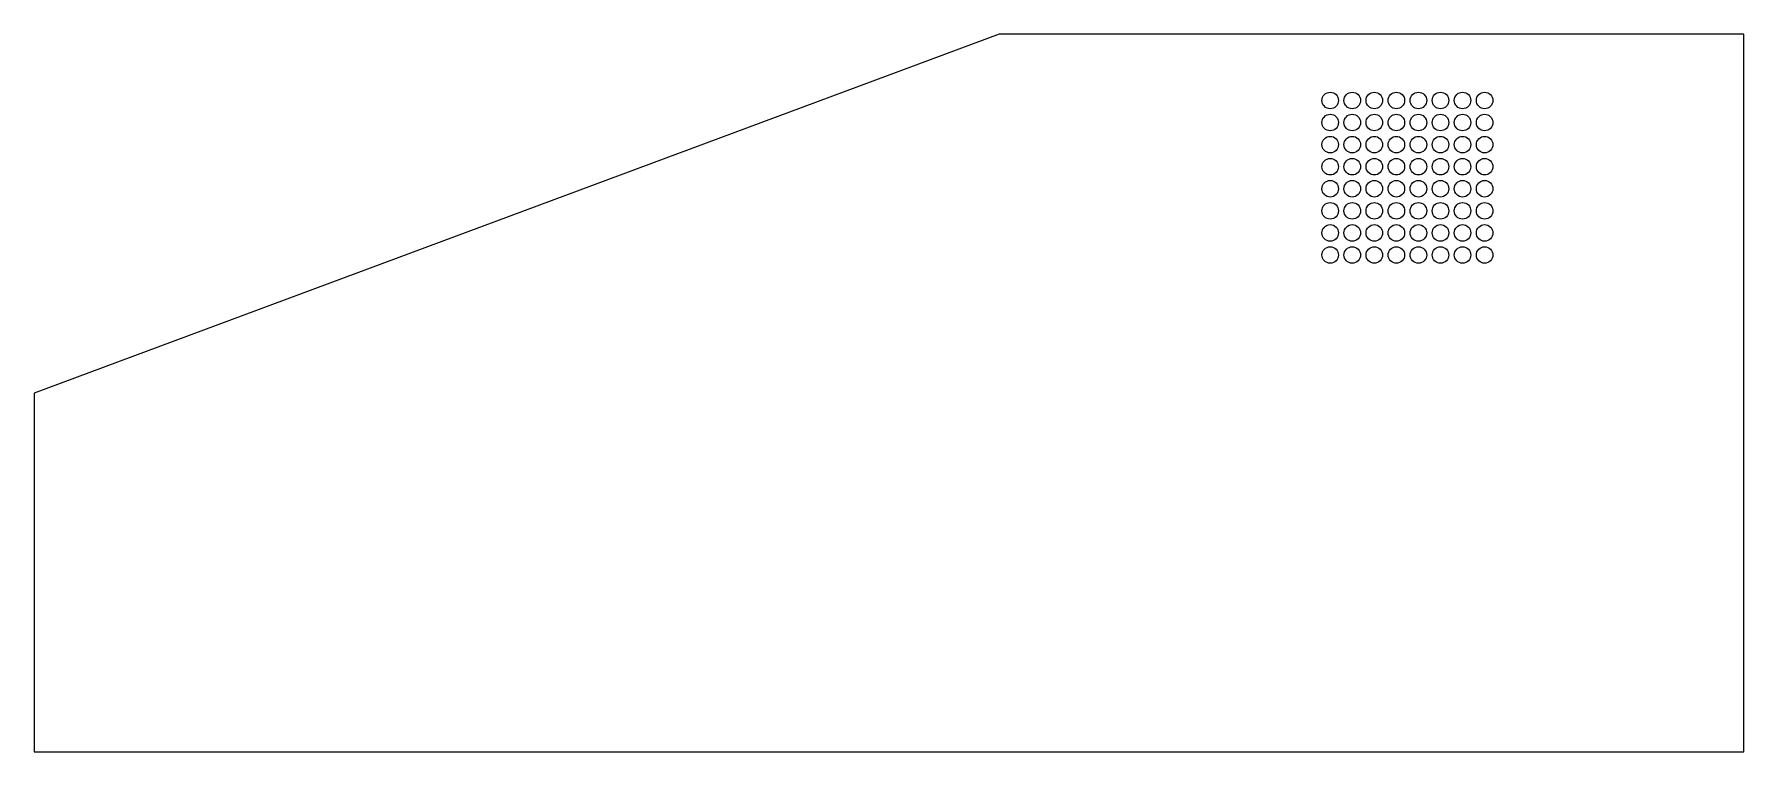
# Model space of a CAD drawing. Header units: metres. Extents: x 0 to 310, y 0 to 130.
import ezdxf

# ---------------------------------------------------------------- set-up
doc = ezdxf.new("R2010")
doc.units = ezdxf.units.M

msp = doc.modelspace()

# ---------------------------------------------------------------- linework, layer by layer
for p, q in [((175, 130), (0, 65)), ((310, 130), (175, 130)), ((310, 0), (310, 130)), ((233.5, 118), (233.529, 118.293)), ((233.529, 117.707), (233.5, 118)), ((233.529, 118.293), (233.614, 118.574)), ((233.614, 118.574), (233.753, 118.833)), ((233.753, 118.833), (233.939, 119.061)), ((233.939, 119.061), (234.167, 119.247)), ((234.167, 119.247), (234.426, 119.386)), ((234.426, 119.386), (234.707, 119.471)), ((234.707, 119.471), (235, 119.5)), ((235, 119.5), (235.293, 119.471)), ((235.293, 119.471), (235.574, 119.386)), ((235.574, 119.386), (235.833, 119.247)), ((235.833, 119.247), (236.061, 119.061)), ((236.061, 119.061), (236.247, 118.833)), ((236.247, 118.833), (236.386, 118.574)), ((236.386, 118.574), (236.471, 118.293)), ((236.471, 118.293), (236.5, 118)), ((236.5, 118), (236.471, 117.707)), ((237.5, 118), (237.529, 118.293)), ((237.529, 117.707), (237.5, 118)), ((237.529, 118.293), (237.614, 118.574)), ((237.614, 118.574), (237.753, 118.833)), ((237.753, 118.833), (237.939, 119.061)), ((237.939, 119.061), (238.167, 119.247)), ((238.167, 119.247), (238.426, 119.386)), ((238.426, 119.386), (238.707, 119.471)), ((238.707, 119.471), (239, 119.5)), ((239, 119.5), (239.293, 119.471)), ((239.293, 119.471), (239.574, 119.386)), ((239.574, 119.386), (239.833, 119.247)), ((239.833, 119.247), (240.061, 119.061)), ((240.061, 119.061), (240.247, 118.833)), ((240.247, 118.833), (240.386, 118.574)), ((240.386, 118.574), (240.471, 118.293)), ((240.471, 118.293), (240.5, 118)), ((240.5, 118), (240.471, 117.707)), ((241.5, 118), (241.529, 118.293)), ((241.529, 117.707), (241.5, 118)), ((241.529, 118.293), (241.614, 118.574)), ((241.614, 118.574), (241.753, 118.833)), ((241.753, 118.833), (241.939, 119.061)), ((241.939, 119.061), (242.167, 119.247)), ((242.167, 119.247), (242.426, 119.386)), ((242.426, 119.386), (242.707, 119.471)), ((242.707, 119.471), (243, 119.5)), ((243, 119.5), (243.293, 119.471)), ((243.293, 119.471), (243.574, 119.386)), ((243.574, 119.386), (243.833, 119.247)), ((243.833, 119.247), (244.061, 119.061)), ((244.061, 119.061), (244.247, 118.833)), ((244.247, 118.833), (244.386, 118.574)), ((244.386, 118.574), (244.471, 118.293)), ((244.471, 118.293), (244.5, 118)), ((244.5, 118), (244.471, 117.707)), ((245.5, 118), (245.529, 118.293)), ((245.529, 117.707), (245.5, 118)), ((245.529, 118.293), (245.614, 118.574)), ((245.614, 118.574), (245.753, 118.833)), ((245.753, 118.833), (245.939, 119.061)), ((245.939, 119.061), (246.167, 119.247)), ((246.167, 119.247), (246.426, 119.386)), ((246.426, 119.386), (246.707, 119.471)), ((246.707, 119.471), (247, 119.5)), ((247, 119.5), (247.293, 119.471)), ((247.293, 119.471), (247.574, 119.386)), ((247.574, 119.386), (247.833, 119.247)), ((247.833, 119.247), (248.061, 119.061)), ((248.061, 119.061), (248.247, 118.833)), ((248.247, 118.833), (248.386, 118.574)), ((248.386, 118.574), (248.471, 118.293)), ((248.471, 118.293), (248.5, 118)), ((248.5, 118), (248.471, 117.707)), ((249.5, 118), (249.529, 118.293)), ((249.529, 117.707), (249.5, 118)), ((249.529, 118.293), (249.614, 118.574)), ((249.614, 118.574), (249.753, 118.833)), ((249.753, 118.833), (249.939, 119.061)), ((249.939, 119.061), (250.167, 119.247)), ((250.167, 119.247), (250.426, 119.386)), ((250.426, 119.386), (250.707, 119.471)), ((250.707, 119.471), (251, 119.5)), ((251, 119.5), (251.293, 119.471)), ((251.293, 119.471), (251.574, 119.386)), ((251.574, 119.386), (251.833, 119.247)), ((251.833, 119.247), (252.061, 119.061)), ((252.061, 119.061), (252.247, 118.833)), ((252.247, 118.833), (252.386, 118.574)), ((252.386, 118.574), (252.471, 118.293)), ((252.471, 118.293), (252.5, 118)), ((252.5, 118), (252.471, 117.707)), ((253.5, 118), (253.529, 118.293)), ((253.529, 117.707), (253.5, 118)), ((253.529, 118.293), (253.614, 118.574)), ((253.614, 118.574), (253.753, 118.833)), ((253.753, 118.833), (253.939, 119.061)), ((253.939, 119.061), (254.167, 119.247)), ((254.167, 119.247), (254.426, 119.386)), ((254.426, 119.386), (254.707, 119.471)), ((254.707, 119.471), (255, 119.5)), ((255, 119.5), (255.293, 119.471)), ((255.293, 119.471), (255.574, 119.386)), ((255.574, 119.386), (255.833, 119.247)), ((255.833, 119.247), (256.061, 119.061)), ((256.061, 119.061), (256.247, 118.833)), ((256.247, 118.833), (256.386, 118.574)), ((256.386, 118.574), (256.471, 118.293)), ((256.471, 118.293), (256.5, 118)), ((256.5, 118), (256.471, 117.707)), ((257.5, 118), (257.529, 118.293)), ((257.529, 117.707), (257.5, 118)), ((257.529, 118.293), (257.614, 118.574)), ((257.614, 118.574), (257.753, 118.833)), ((257.753, 118.833), (257.939, 119.061)), ((257.939, 119.061), (258.167, 119.247)), ((258.167, 119.247), (258.426, 119.386)), ((258.426, 119.386), (258.707, 119.471)), ((258.707, 119.471), (259, 119.5)), ((259, 119.5), (259.293, 119.471)), ((259.293, 119.471), (259.574, 119.386)), ((259.574, 119.386), (259.833, 119.247)), ((259.833, 119.247), (260.061, 119.061)), ((260.061, 119.061), (260.247, 118.833)), ((260.247, 118.833), (260.386, 118.574)), ((260.386, 118.574), (260.471, 118.293)), ((260.471, 118.293), (260.5, 118)), ((260.5, 118), (260.471, 117.707)), ((261.5, 118), (261.529, 118.293)), ((261.529, 117.707), (261.5, 118)), ((261.529, 118.293), (261.614, 118.574)), ((261.614, 118.574), (261.753, 118.833)), ((261.753, 118.833), (261.939, 119.061)), ((261.939, 119.061), (262.167, 119.247)), ((262.167, 119.247), (262.426, 119.386)), ((262.426, 119.386), (262.707, 119.471)), ((262.707, 119.471), (263, 119.5)), ((263, 119.5), (263.293, 119.471)), ((263.293, 119.471), (263.574, 119.386)), ((263.574, 119.386), (263.833, 119.247)), ((263.833, 119.247), (264.061, 119.061)), ((264.061, 119.061), (264.247, 118.833)), ((264.247, 118.833), (264.386, 118.574)), ((264.386, 118.574), (264.471, 118.293)), ((264.471, 118.293), (264.5, 118)), ((264.5, 118), (264.471, 117.707)), ((233.614, 117.426), (233.529, 117.707)), ((233.753, 117.167), (233.614, 117.426)), ((233.614, 114.574), (233.753, 114.833)), ((233.939, 116.939), (233.753, 117.167)), ((233.753, 114.833), (233.939, 115.061)), ((234.167, 116.753), (233.939, 116.939)), ((233.939, 115.061), (234.167, 115.247)), ((234.426, 116.614), (234.167, 116.753)), ((234.167, 115.247), (234.426, 115.386)), ((234.707, 116.529), (234.426, 116.614)), ((234.426, 115.386), (234.707, 115.471)), ((235, 116.5), (234.707, 116.529)), ((234.707, 115.471), (235, 115.5)), ((235.293, 116.529), (235, 116.5)), ((235, 115.5), (235.293, 115.471)), ((235.574, 116.614), (235.293, 116.529)), ((235.293, 115.471), (235.574, 115.386)), ((235.833, 116.753), (235.574, 116.614)), ((235.574, 115.386), (235.833, 115.247)), ((236.061, 116.939), (235.833, 116.753)), ((235.833, 115.247), (236.061, 115.061)), ((236.247, 117.167), (236.061, 116.939)), ((236.061, 115.061), (236.247, 114.833)), ((236.386, 117.426), (236.247, 117.167)), ((236.247, 114.833), (236.386, 114.574)), ((236.471, 117.707), (236.386, 117.426)), ((237.614, 117.426), (237.529, 117.707)), ((237.753, 117.167), (237.614, 117.426)), ((237.614, 114.574), (237.753, 114.833)), ((237.939, 116.939), (237.753, 117.167)), ((237.753, 114.833), (237.939, 115.061)), ((238.167, 116.753), (237.939, 116.939)), ((237.939, 115.061), (238.167, 115.247)), ((238.426, 116.614), (238.167, 116.753)), ((238.167, 115.247), (238.426, 115.386)), ((238.707, 116.529), (238.426, 116.614)), ((238.426, 115.386), (238.707, 115.471)), ((239, 116.5), (238.707, 116.529)), ((238.707, 115.471), (239, 115.5)), ((239.293, 116.529), (239, 116.5)), ((239, 115.5), (239.293, 115.471)), ((239.574, 116.614), (239.293, 116.529)), ((239.293, 115.471), (239.574, 115.386)), ((239.833, 116.753), (239.574, 116.614)), ((239.574, 115.386), (239.833, 115.247)), ((240.061, 116.939), (239.833, 116.753)), ((239.833, 115.247), (240.061, 115.061)), ((240.247, 117.167), (240.061, 116.939)), ((240.061, 115.061), (240.247, 114.833)), ((240.386, 117.426), (240.247, 117.167)), ((240.247, 114.833), (240.386, 114.574)), ((240.471, 117.707), (240.386, 117.426)), ((241.614, 117.426), (241.529, 117.707)), ((241.753, 117.167), (241.614, 117.426)), ((241.614, 114.574), (241.753, 114.833)), ((241.939, 116.939), (241.753, 117.167)), ((241.753, 114.833), (241.939, 115.061)), ((242.167, 116.753), (241.939, 116.939)), ((241.939, 115.061), (242.167, 115.247)), ((242.426, 116.614), (242.167, 116.753)), ((242.167, 115.247), (242.426, 115.386)), ((242.707, 116.529), (242.426, 116.614)), ((242.426, 115.386), (242.707, 115.471)), ((243, 116.5), (242.707, 116.529)), ((242.707, 115.471), (243, 115.5)), ((243.293, 116.529), (243, 116.5)), ((243, 115.5), (243.293, 115.471)), ((243.574, 116.614), (243.293, 116.529)), ((243.293, 115.471), (243.574, 115.386)), ((243.833, 116.753), (243.574, 116.614)), ((243.574, 115.386), (243.833, 115.247)), ((244.061, 116.939), (243.833, 116.753)), ((243.833, 115.247), (244.061, 115.061)), ((244.247, 117.167), (244.061, 116.939)), ((244.061, 115.061), (244.247, 114.833)), ((244.386, 117.426), (244.247, 117.167)), ((244.247, 114.833), (244.386, 114.574)), ((244.471, 117.707), (244.386, 117.426)), ((245.614, 117.426), (245.529, 117.707)), ((245.753, 117.167), (245.614, 117.426)), ((245.614, 114.574), (245.753, 114.833)), ((245.939, 116.939), (245.753, 117.167)), ((245.753, 114.833), (245.939, 115.061)), ((246.167, 116.753), (245.939, 116.939)), ((245.939, 115.061), (246.167, 115.247)), ((246.426, 116.614), (246.167, 116.753)), ((246.167, 115.247), (246.426, 115.386)), ((246.707, 116.529), (246.426, 116.614)), ((246.426, 115.386), (246.707, 115.471)), ((247, 116.5), (246.707, 116.529)), ((246.707, 115.471), (247, 115.5)), ((247.293, 116.529), (247, 116.5)), ((247, 115.5), (247.293, 115.471)), ((247.574, 116.614), (247.293, 116.529)), ((247.293, 115.471), (247.574, 115.386)), ((247.833, 116.753), (247.574, 116.614)), ((247.574, 115.386), (247.833, 115.247)), ((248.061, 116.939), (247.833, 116.753)), ((247.833, 115.247), (248.061, 115.061)), ((248.247, 117.167), (248.061, 116.939)), ((248.061, 115.061), (248.247, 114.833)), ((248.386, 117.426), (248.247, 117.167)), ((248.247, 114.833), (248.386, 114.574)), ((248.471, 117.707), (248.386, 117.426)), ((249.614, 117.426), (249.529, 117.707)), ((249.753, 117.167), (249.614, 117.426)), ((249.614, 114.574), (249.753, 114.833)), ((249.939, 116.939), (249.753, 117.167)), ((249.753, 114.833), (249.939, 115.061)), ((250.167, 116.753), (249.939, 116.939)), ((249.939, 115.061), (250.167, 115.247)), ((250.426, 116.614), (250.167, 116.753)), ((250.167, 115.247), (250.426, 115.386)), ((250.707, 116.529), (250.426, 116.614)), ((250.426, 115.386), (250.707, 115.471)), ((251, 116.5), (250.707, 116.529)), ((250.707, 115.471), (251, 115.5)), ((251.293, 116.529), (251, 116.5)), ((251, 115.5), (251.293, 115.471)), ((251.574, 116.614), (251.293, 116.529)), ((251.293, 115.471), (251.574, 115.386)), ((251.833, 116.753), (251.574, 116.614)), ((251.574, 115.386), (251.833, 115.247)), ((252.061, 116.939), (251.833, 116.753)), ((251.833, 115.247), (252.061, 115.061)), ((252.247, 117.167), (252.061, 116.939)), ((252.061, 115.061), (252.247, 114.833)), ((252.386, 117.426), (252.247, 117.167)), ((252.247, 114.833), (252.386, 114.574)), ((252.471, 117.707), (252.386, 117.426)), ((253.614, 117.426), (253.529, 117.707)), ((253.753, 117.167), (253.614, 117.426)), ((253.614, 114.574), (253.753, 114.833)), ((253.939, 116.939), (253.753, 117.167)), ((253.753, 114.833), (253.939, 115.061)), ((254.167, 116.753), (253.939, 116.939)), ((253.939, 115.061), (254.167, 115.247)), ((254.426, 116.614), (254.167, 116.753)), ((254.167, 115.247), (254.426, 115.386)), ((254.707, 116.529), (254.426, 116.614)), ((254.426, 115.386), (254.707, 115.471)), ((255, 116.5), (254.707, 116.529)), ((254.707, 115.471), (255, 115.5)), ((255.293, 116.529), (255, 116.5)), ((255, 115.5), (255.293, 115.471)), ((255.574, 116.614), (255.293, 116.529)), ((255.293, 115.471), (255.574, 115.386)), ((255.833, 116.753), (255.574, 116.614)), ((255.574, 115.386), (255.833, 115.247)), ((256.061, 116.939), (255.833, 116.753)), ((255.833, 115.247), (256.061, 115.061)), ((256.247, 117.167), (256.061, 116.939)), ((256.061, 115.061), (256.247, 114.833)), ((256.386, 117.426), (256.247, 117.167)), ((256.247, 114.833), (256.386, 114.574)), ((256.471, 117.707), (256.386, 117.426)), ((257.614, 117.426), (257.529, 117.707)), ((257.753, 117.167), (257.614, 117.426)), ((257.614, 114.574), (257.753, 114.833)), ((257.939, 116.939), (257.753, 117.167)), ((257.753, 114.833), (257.939, 115.061)), ((258.167, 116.753), (257.939, 116.939)), ((257.939, 115.061), (258.167, 115.247)), ((258.426, 116.614), (258.167, 116.753)), ((258.167, 115.247), (258.426, 115.386)), ((258.707, 116.529), (258.426, 116.614)), ((258.426, 115.386), (258.707, 115.471)), ((259, 116.5), (258.707, 116.529)), ((258.707, 115.471), (259, 115.5)), ((259.293, 116.529), (259, 116.5)), ((259, 115.5), (259.293, 115.471)), ((259.574, 116.614), (259.293, 116.529)), ((259.293, 115.471), (259.574, 115.386)), ((259.833, 116.753), (259.574, 116.614)), ((259.574, 115.386), (259.833, 115.247)), ((260.061, 116.939), (259.833, 116.753)), ((259.833, 115.247), (260.061, 115.061)), ((260.247, 117.167), (260.061, 116.939)), ((260.061, 115.061), (260.247, 114.833)), ((260.386, 117.426), (260.247, 117.167)), ((260.247, 114.833), (260.386, 114.574)), ((260.471, 117.707), (260.386, 117.426)), ((261.614, 117.426), (261.529, 117.707)), ((261.753, 117.167), (261.614, 117.426)), ((261.614, 114.574), (261.753, 114.833)), ((261.939, 116.939), (261.753, 117.167)), ((261.753, 114.833), (261.939, 115.061)), ((262.167, 116.753), (261.939, 116.939)), ((261.939, 115.061), (262.167, 115.247)), ((262.426, 116.614), (262.167, 116.753)), ((262.167, 115.247), (262.426, 115.386)), ((262.707, 116.529), (262.426, 116.614)), ((262.426, 115.386), (262.707, 115.471)), ((263, 116.5), (262.707, 116.529)), ((262.707, 115.471), (263, 115.5)), ((263.293, 116.529), (263, 116.5)), ((263, 115.5), (263.293, 115.471)), ((263.574, 116.614), (263.293, 116.529)), ((263.293, 115.471), (263.574, 115.386)), ((263.833, 116.753), (263.574, 116.614)), ((263.574, 115.386), (263.833, 115.247)), ((264.061, 116.939), (263.833, 116.753)), ((263.833, 115.247), (264.061, 115.061)), ((264.247, 117.167), (264.061, 116.939)), ((264.061, 115.061), (264.247, 114.833)), ((264.386, 117.426), (264.247, 117.167)), ((264.247, 114.833), (264.386, 114.574)), ((264.471, 117.707), (264.386, 117.426)), ((233.5, 114), (233.529, 114.293)), ((233.529, 113.707), (233.5, 114)), ((233.529, 114.293), (233.614, 114.574)), ((233.614, 113.426), (233.529, 113.707)), ((233.753, 113.167), (233.614, 113.426)), ((233.939, 112.939), (233.753, 113.167)), ((234.167, 112.753), (233.939, 112.939)), ((234.426, 112.614), (234.167, 112.753)), ((234.707, 112.529), (234.426, 112.614)), ((235, 112.5), (234.707, 112.529)), ((235.293, 112.529), (235, 112.5)), ((235.574, 112.614), (235.293, 112.529)), ((235.833, 112.753), (235.574, 112.614)), ((236.061, 112.939), (235.833, 112.753)), ((236.247, 113.167), (236.061, 112.939)), ((236.386, 113.426), (236.247, 113.167)), ((236.386, 114.574), (236.471, 114.293)), ((236.471, 113.707), (236.386, 113.426)), ((236.471, 114.293), (236.5, 114)), ((236.5, 114), (236.471, 113.707)), ((237.5, 114), (237.529, 114.293)), ((237.529, 113.707), (237.5, 114)), ((237.529, 114.293), (237.614, 114.574)), ((237.614, 113.426), (237.529, 113.707)), ((237.753, 113.167), (237.614, 113.426)), ((237.939, 112.939), (237.753, 113.167)), ((238.167, 112.753), (237.939, 112.939)), ((238.426, 112.614), (238.167, 112.753)), ((238.707, 112.529), (238.426, 112.614)), ((239, 112.5), (238.707, 112.529)), ((239.293, 112.529), (239, 112.5)), ((239.574, 112.614), (239.293, 112.529)), ((239.833, 112.753), (239.574, 112.614)), ((240.061, 112.939), (239.833, 112.753)), ((240.247, 113.167), (240.061, 112.939)), ((240.386, 113.426), (240.247, 113.167)), ((240.386, 114.574), (240.471, 114.293)), ((240.471, 113.707), (240.386, 113.426)), ((240.471, 114.293), (240.5, 114)), ((240.5, 114), (240.471, 113.707)), ((241.5, 114), (241.529, 114.293)), ((241.529, 113.707), (241.5, 114)), ((241.529, 114.293), (241.614, 114.574)), ((241.614, 113.426), (241.529, 113.707)), ((241.753, 113.167), (241.614, 113.426)), ((241.939, 112.939), (241.753, 113.167)), ((242.167, 112.753), (241.939, 112.939)), ((242.426, 112.614), (242.167, 112.753)), ((242.707, 112.529), (242.426, 112.614)), ((243, 112.5), (242.707, 112.529)), ((243.293, 112.529), (243, 112.5)), ((243.574, 112.614), (243.293, 112.529)), ((243.833, 112.753), (243.574, 112.614)), ((244.061, 112.939), (243.833, 112.753)), ((244.247, 113.167), (244.061, 112.939)), ((244.386, 113.426), (244.247, 113.167)), ((244.386, 114.574), (244.471, 114.293)), ((244.471, 113.707), (244.386, 113.426)), ((244.471, 114.293), (244.5, 114)), ((244.5, 114), (244.471, 113.707)), ((245.5, 114), (245.529, 114.293)), ((245.529, 113.707), (245.5, 114)), ((245.529, 114.293), (245.614, 114.574)), ((245.614, 113.426), (245.529, 113.707)), ((245.753, 113.167), (245.614, 113.426)), ((245.939, 112.939), (245.753, 113.167)), ((246.167, 112.753), (245.939, 112.939)), ((246.426, 112.614), (246.167, 112.753)), ((246.707, 112.529), (246.426, 112.614)), ((247, 112.5), (246.707, 112.529)), ((247.293, 112.529), (247, 112.5)), ((247.574, 112.614), (247.293, 112.529)), ((247.833, 112.753), (247.574, 112.614)), ((248.061, 112.939), (247.833, 112.753)), ((248.247, 113.167), (248.061, 112.939)), ((248.386, 113.426), (248.247, 113.167)), ((248.386, 114.574), (248.471, 114.293)), ((248.471, 113.707), (248.386, 113.426)), ((248.471, 114.293), (248.5, 114)), ((248.5, 114), (248.471, 113.707)), ((249.5, 114), (249.529, 114.293)), ((249.529, 113.707), (249.5, 114)), ((249.529, 114.293), (249.614, 114.574)), ((249.614, 113.426), (249.529, 113.707)), ((249.753, 113.167), (249.614, 113.426)), ((249.939, 112.939), (249.753, 113.167)), ((250.167, 112.753), (249.939, 112.939)), ((250.426, 112.614), (250.167, 112.753)), ((250.707, 112.529), (250.426, 112.614)), ((251, 112.5), (250.707, 112.529)), ((251.293, 112.529), (251, 112.5)), ((251.574, 112.614), (251.293, 112.529)), ((251.833, 112.753), (251.574, 112.614)), ((252.061, 112.939), (251.833, 112.753)), ((252.247, 113.167), (252.061, 112.939)), ((252.386, 113.426), (252.247, 113.167)), ((252.386, 114.574), (252.471, 114.293)), ((252.471, 113.707), (252.386, 113.426)), ((252.471, 114.293), (252.5, 114)), ((252.5, 114), (252.471, 113.707)), ((253.5, 114), (253.529, 114.293)), ((253.529, 113.707), (253.5, 114)), ((253.529, 114.293), (253.614, 114.574)), ((253.614, 113.426), (253.529, 113.707)), ((253.753, 113.167), (253.614, 113.426)), ((253.939, 112.939), (253.753, 113.167)), ((254.167, 112.753), (253.939, 112.939)), ((254.426, 112.614), (254.167, 112.753)), ((254.707, 112.529), (254.426, 112.614)), ((255, 112.5), (254.707, 112.529)), ((255.293, 112.529), (255, 112.5)), ((255.574, 112.614), (255.293, 112.529)), ((255.833, 112.753), (255.574, 112.614)), ((256.061, 112.939), (255.833, 112.753)), ((256.247, 113.167), (256.061, 112.939)), ((256.386, 113.426), (256.247, 113.167)), ((256.386, 114.574), (256.471, 114.293)), ((256.471, 113.707), (256.386, 113.426)), ((256.471, 114.293), (256.5, 114)), ((256.5, 114), (256.471, 113.707)), ((257.5, 114), (257.529, 114.293)), ((257.529, 113.707), (257.5, 114)), ((257.529, 114.293), (257.614, 114.574)), ((257.614, 113.426), (257.529, 113.707)), ((257.753, 113.167), (257.614, 113.426)), ((257.939, 112.939), (257.753, 113.167)), ((258.167, 112.753), (257.939, 112.939)), ((258.426, 112.614), (258.167, 112.753)), ((258.707, 112.529), (258.426, 112.614)), ((259, 112.5), (258.707, 112.529)), ((259.293, 112.529), (259, 112.5)), ((259.574, 112.614), (259.293, 112.529)), ((259.833, 112.753), (259.574, 112.614)), ((260.061, 112.939), (259.833, 112.753)), ((260.247, 113.167), (260.061, 112.939)), ((260.386, 113.426), (260.247, 113.167)), ((260.386, 114.574), (260.471, 114.293)), ((260.471, 113.707), (260.386, 113.426)), ((260.471, 114.293), (260.5, 114)), ((260.5, 114), (260.471, 113.707)), ((261.5, 114), (261.529, 114.293)), ((261.529, 113.707), (261.5, 114)), ((261.529, 114.293), (261.614, 114.574)), ((261.614, 113.426), (261.529, 113.707)), ((261.753, 113.167), (261.614, 113.426)), ((261.939, 112.939), (261.753, 113.167)), ((262.167, 112.753), (261.939, 112.939)), ((262.426, 112.614), (262.167, 112.753)), ((262.707, 112.529), (262.426, 112.614)), ((263, 112.5), (262.707, 112.529)), ((263.293, 112.529), (263, 112.5)), ((263.574, 112.614), (263.293, 112.529)), ((263.833, 112.753), (263.574, 112.614)), ((264.061, 112.939), (263.833, 112.753)), ((264.247, 113.167), (264.061, 112.939)), ((264.386, 113.426), (264.247, 113.167)), ((264.386, 114.574), (264.471, 114.293)), ((264.471, 113.707), (264.386, 113.426)), ((264.471, 114.293), (264.5, 114)), ((264.5, 114), (264.471, 113.707)), ((233.5, 110), (233.529, 110.293)), ((233.529, 109.707), (233.5, 110)), ((233.529, 110.293), (233.614, 110.574)), ((233.614, 109.426), (233.529, 109.707)), ((233.614, 110.574), (233.753, 110.833)), ((233.753, 109.167), (233.614, 109.426)), ((233.753, 110.833), (233.939, 111.061)), ((233.939, 108.939), (233.753, 109.167)), ((233.939, 111.061), (234.167, 111.247)), ((234.167, 108.753), (233.939, 108.939)), ((234.167, 111.247), (234.426, 111.386)), ((234.426, 108.614), (234.167, 108.753)), ((234.426, 111.386), (234.707, 111.471)), ((234.707, 108.529), (234.426, 108.614)), ((234.707, 111.471), (235, 111.5)), ((235, 108.5), (234.707, 108.529)), ((235, 111.5), (235.293, 111.471)), ((235.293, 108.529), (235, 108.5)), ((235.293, 111.471), (235.574, 111.386)), ((235.574, 108.614), (235.293, 108.529)), ((235.574, 111.386), (235.833, 111.247)), ((235.833, 108.753), (235.574, 108.614)), ((235.833, 111.247), (236.061, 111.061)), ((236.061, 108.939), (235.833, 108.753)), ((236.061, 111.061), (236.247, 110.833)), ((236.247, 109.167), (236.061, 108.939)), ((236.247, 110.833), (236.386, 110.574)), ((236.386, 109.426), (236.247, 109.167)), ((236.386, 110.574), (236.471, 110.293)), ((236.471, 109.707), (236.386, 109.426)), ((236.471, 110.293), (236.5, 110)), ((236.5, 110), (236.471, 109.707)), ((237.5, 110), (237.529, 110.293)), ((237.529, 109.707), (237.5, 110)), ((237.529, 110.293), (237.614, 110.574)), ((237.614, 109.426), (237.529, 109.707)), ((237.614, 110.574), (237.753, 110.833)), ((237.753, 109.167), (237.614, 109.426)), ((237.753, 110.833), (237.939, 111.061)), ((237.939, 108.939), (237.753, 109.167)), ((237.939, 111.061), (238.167, 111.247)), ((238.167, 108.753), (237.939, 108.939)), ((238.167, 111.247), (238.426, 111.386)), ((238.426, 108.614), (238.167, 108.753)), ((238.426, 111.386), (238.707, 111.471)), ((238.707, 108.529), (238.426, 108.614)), ((238.707, 111.471), (239, 111.5)), ((239, 108.5), (238.707, 108.529)), ((239, 111.5), (239.293, 111.471)), ((239.293, 108.529), (239, 108.5)), ((239.293, 111.471), (239.574, 111.386)), ((239.574, 108.614), (239.293, 108.529)), ((239.574, 111.386), (239.833, 111.247)), ((239.833, 108.753), (239.574, 108.614)), ((239.833, 111.247), (240.061, 111.061)), ((240.061, 108.939), (239.833, 108.753)), ((240.061, 111.061), (240.247, 110.833)), ((240.247, 109.167), (240.061, 108.939)), ((240.247, 110.833), (240.386, 110.574)), ((240.386, 109.426), (240.247, 109.167)), ((240.386, 110.574), (240.471, 110.293)), ((240.471, 109.707), (240.386, 109.426)), ((240.471, 110.293), (240.5, 110)), ((240.5, 110), (240.471, 109.707)), ((241.5, 110), (241.529, 110.293)), ((241.529, 109.707), (241.5, 110)), ((241.529, 110.293), (241.614, 110.574)), ((241.614, 109.426), (241.529, 109.707)), ((241.614, 110.574), (241.753, 110.833)), ((241.753, 109.167), (241.614, 109.426)), ((241.753, 110.833), (241.939, 111.061)), ((241.939, 108.939), (241.753, 109.167)), ((241.939, 111.061), (242.167, 111.247)), ((242.167, 108.753), (241.939, 108.939)), ((242.167, 111.247), (242.426, 111.386)), ((242.426, 108.614), (242.167, 108.753)), ((242.426, 111.386), (242.707, 111.471)), ((242.707, 108.529), (242.426, 108.614)), ((242.707, 111.471), (243, 111.5)), ((243, 108.5), (242.707, 108.529)), ((243, 111.5), (243.293, 111.471)), ((243.293, 108.529), (243, 108.5)), ((243.293, 111.471), (243.574, 111.386)), ((243.574, 108.614), (243.293, 108.529)), ((243.574, 111.386), (243.833, 111.247)), ((243.833, 108.753), (243.574, 108.614)), ((243.833, 111.247), (244.061, 111.061)), ((244.061, 108.939), (243.833, 108.753)), ((244.061, 111.061), (244.247, 110.833)), ((244.247, 109.167), (244.061, 108.939)), ((244.247, 110.833), (244.386, 110.574)), ((244.386, 109.426), (244.247, 109.167)), ((244.386, 110.574), (244.471, 110.293)), ((244.471, 109.707), (244.386, 109.426)), ((244.471, 110.293), (244.5, 110)), ((244.5, 110), (244.471, 109.707)), ((245.5, 110), (245.529, 110.293)), ((245.529, 109.707), (245.5, 110)), ((245.529, 110.293), (245.614, 110.574)), ((245.614, 109.426), (245.529, 109.707)), ((245.614, 110.574), (245.753, 110.833)), ((245.753, 109.167), (245.614, 109.426)), ((245.753, 110.833), (245.939, 111.061)), ((245.939, 108.939), (245.753, 109.167)), ((245.939, 111.061), (246.167, 111.247)), ((246.167, 108.753), (245.939, 108.939)), ((246.167, 111.247), (246.426, 111.386)), ((246.426, 108.614), (246.167, 108.753)), ((246.426, 111.386), (246.707, 111.471)), ((246.707, 108.529), (246.426, 108.614)), ((246.707, 111.471), (247, 111.5)), ((247, 108.5), (246.707, 108.529)), ((247, 111.5), (247.293, 111.471)), ((247.293, 108.529), (247, 108.5)), ((247.293, 111.471), (247.574, 111.386)), ((247.574, 108.614), (247.293, 108.529)), ((247.574, 111.386), (247.833, 111.247)), ((247.833, 108.753), (247.574, 108.614)), ((247.833, 111.247), (248.061, 111.061)), ((248.061, 108.939), (247.833, 108.753)), ((248.061, 111.061), (248.247, 110.833)), ((248.247, 109.167), (248.061, 108.939)), ((248.247, 110.833), (248.386, 110.574)), ((248.386, 109.426), (248.247, 109.167)), ((248.386, 110.574), (248.471, 110.293)), ((248.471, 109.707), (248.386, 109.426)), ((248.471, 110.293), (248.5, 110)), ((248.5, 110), (248.471, 109.707)), ((249.5, 110), (249.529, 110.293)), ((249.529, 109.707), (249.5, 110)), ((249.529, 110.293), (249.614, 110.574)), ((249.614, 109.426), (249.529, 109.707)), ((249.614, 110.574), (249.753, 110.833)), ((249.753, 109.167), (249.614, 109.426)), ((249.753, 110.833), (249.939, 111.061)), ((249.939, 108.939), (249.753, 109.167)), ((249.939, 111.061), (250.167, 111.247)), ((250.167, 108.753), (249.939, 108.939)), ((250.167, 111.247), (250.426, 111.386)), ((250.426, 108.614), (250.167, 108.753)), ((250.426, 111.386), (250.707, 111.471)), ((250.707, 108.529), (250.426, 108.614)), ((250.707, 111.471), (251, 111.5)), ((251, 108.5), (250.707, 108.529)), ((251, 111.5), (251.293, 111.471)), ((251.293, 108.529), (251, 108.5)), ((251.293, 111.471), (251.574, 111.386)), ((251.574, 108.614), (251.293, 108.529)), ((251.574, 111.386), (251.833, 111.247)), ((251.833, 108.753), (251.574, 108.614)), ((251.833, 111.247), (252.061, 111.061)), ((252.061, 108.939), (251.833, 108.753)), ((252.061, 111.061), (252.247, 110.833)), ((252.247, 109.167), (252.061, 108.939)), ((252.247, 110.833), (252.386, 110.574)), ((252.386, 109.426), (252.247, 109.167)), ((252.386, 110.574), (252.471, 110.293)), ((252.471, 109.707), (252.386, 109.426)), ((252.471, 110.293), (252.5, 110)), ((252.5, 110), (252.471, 109.707)), ((253.5, 110), (253.529, 110.293)), ((253.529, 109.707), (253.5, 110)), ((253.529, 110.293), (253.614, 110.574)), ((253.614, 109.426), (253.529, 109.707)), ((253.614, 110.574), (253.753, 110.833)), ((253.753, 109.167), (253.614, 109.426)), ((253.753, 110.833), (253.939, 111.061)), ((253.939, 108.939), (253.753, 109.167)), ((253.939, 111.061), (254.167, 111.247)), ((254.167, 108.753), (253.939, 108.939)), ((254.167, 111.247), (254.426, 111.386)), ((254.426, 108.614), (254.167, 108.753)), ((254.426, 111.386), (254.707, 111.471)), ((254.707, 108.529), (254.426, 108.614)), ((254.707, 111.471), (255, 111.5)), ((255, 108.5), (254.707, 108.529)), ((255, 111.5), (255.293, 111.471)), ((255.293, 108.529), (255, 108.5)), ((255.293, 111.471), (255.574, 111.386)), ((255.574, 108.614), (255.293, 108.529)), ((255.574, 111.386), (255.833, 111.247)), ((255.833, 108.753), (255.574, 108.614)), ((255.833, 111.247), (256.061, 111.061)), ((256.061, 108.939), (255.833, 108.753)), ((256.061, 111.061), (256.247, 110.833)), ((256.247, 109.167), (256.061, 108.939)), ((256.247, 110.833), (256.386, 110.574)), ((256.386, 109.426), (256.247, 109.167)), ((256.386, 110.574), (256.471, 110.293)), ((256.471, 109.707), (256.386, 109.426)), ((256.471, 110.293), (256.5, 110)), ((256.5, 110), (256.471, 109.707)), ((257.5, 110), (257.529, 110.293)), ((257.529, 109.707), (257.5, 110)), ((257.529, 110.293), (257.614, 110.574)), ((257.614, 109.426), (257.529, 109.707)), ((257.614, 110.574), (257.753, 110.833)), ((257.753, 109.167), (257.614, 109.426)), ((257.753, 110.833), (257.939, 111.061)), ((257.939, 108.939), (257.753, 109.167)), ((257.939, 111.061), (258.167, 111.247)), ((258.167, 108.753), (257.939, 108.939)), ((258.167, 111.247), (258.426, 111.386)), ((258.426, 108.614), (258.167, 108.753)), ((258.426, 111.386), (258.707, 111.471)), ((258.707, 108.529), (258.426, 108.614)), ((258.707, 111.471), (259, 111.5)), ((259, 108.5), (258.707, 108.529)), ((259, 111.5), (259.293, 111.471)), ((259.293, 108.529), (259, 108.5)), ((259.293, 111.471), (259.574, 111.386)), ((259.574, 108.614), (259.293, 108.529)), ((259.574, 111.386), (259.833, 111.247)), ((259.833, 108.753), (259.574, 108.614)), ((259.833, 111.247), (260.061, 111.061)), ((260.061, 108.939), (259.833, 108.753)), ((260.061, 111.061), (260.247, 110.833)), ((260.247, 109.167), (260.061, 108.939)), ((260.247, 110.833), (260.386, 110.574)), ((260.386, 109.426), (260.247, 109.167)), ((260.386, 110.574), (260.471, 110.293)), ((260.471, 109.707), (260.386, 109.426)), ((260.471, 110.293), (260.5, 110)), ((260.5, 110), (260.471, 109.707)), ((261.5, 110), (261.529, 110.293)), ((261.529, 109.707), (261.5, 110)), ((261.529, 110.293), (261.614, 110.574)), ((261.614, 109.426), (261.529, 109.707)), ((261.614, 110.574), (261.753, 110.833)), ((261.753, 109.167), (261.614, 109.426)), ((261.753, 110.833), (261.939, 111.061)), ((261.939, 108.939), (261.753, 109.167)), ((261.939, 111.061), (262.167, 111.247)), ((262.167, 108.753), (261.939, 108.939)), ((262.167, 111.247), (262.426, 111.386)), ((262.426, 108.614), (262.167, 108.753)), ((262.426, 111.386), (262.707, 111.471)), ((262.707, 108.529), (262.426, 108.614)), ((262.707, 111.471), (263, 111.5)), ((263, 108.5), (262.707, 108.529)), ((263, 111.5), (263.293, 111.471)), ((263.293, 108.529), (263, 108.5)), ((263.293, 111.471), (263.574, 111.386)), ((263.574, 108.614), (263.293, 108.529)), ((263.574, 111.386), (263.833, 111.247)), ((263.833, 108.753), (263.574, 108.614)), ((263.833, 111.247), (264.061, 111.061)), ((264.061, 108.939), (263.833, 108.753)), ((264.061, 111.061), (264.247, 110.833)), ((264.247, 109.167), (264.061, 108.939)), ((264.247, 110.833), (264.386, 110.574)), ((264.386, 109.426), (264.247, 109.167)), ((264.386, 110.574), (264.471, 110.293)), ((264.471, 109.707), (264.386, 109.426)), ((264.471, 110.293), (264.5, 110)), ((264.5, 110), (264.471, 109.707)), ((233.5, 106), (233.529, 106.293)), ((233.529, 105.707), (233.5, 106)), ((233.529, 106.293), (233.614, 106.574)), ((233.614, 105.426), (233.529, 105.707)), ((233.614, 106.574), (233.753, 106.833)), ((233.753, 105.167), (233.614, 105.426)), ((233.753, 106.833), (233.939, 107.061)), ((233.939, 107.061), (234.167, 107.247)), ((234.167, 107.247), (234.426, 107.386)), ((234.426, 107.386), (234.707, 107.471)), ((234.707, 107.471), (235, 107.5)), ((235, 107.5), (235.293, 107.471)), ((235.293, 107.471), (235.574, 107.386)), ((235.574, 107.386), (235.833, 107.247)), ((235.833, 107.247), (236.061, 107.061)), ((236.061, 107.061), (236.247, 106.833)), ((236.247, 106.833), (236.386, 106.574)), ((236.386, 105.426), (236.247, 105.167)), ((236.386, 106.574), (236.471, 106.293)), ((236.471, 105.707), (236.386, 105.426)), ((236.471, 106.293), (236.5, 106)), ((236.5, 106), (236.471, 105.707)), ((237.5, 106), (237.529, 106.293)), ((237.529, 105.707), (237.5, 106)), ((237.529, 106.293), (237.614, 106.574)), ((237.614, 105.426), (237.529, 105.707)), ((237.614, 106.574), (237.753, 106.833)), ((237.753, 105.167), (237.614, 105.426)), ((237.753, 106.833), (237.939, 107.061)), ((237.939, 107.061), (238.167, 107.247)), ((238.167, 107.247), (238.426, 107.386)), ((238.426, 107.386), (238.707, 107.471)), ((238.707, 107.471), (239, 107.5)), ((239, 107.5), (239.293, 107.471)), ((239.293, 107.471), (239.574, 107.386)), ((239.574, 107.386), (239.833, 107.247)), ((239.833, 107.247), (240.061, 107.061)), ((240.061, 107.061), (240.247, 106.833)), ((240.247, 106.833), (240.386, 106.574)), ((240.386, 105.426), (240.247, 105.167)), ((240.386, 106.574), (240.471, 106.293)), ((240.471, 105.707), (240.386, 105.426)), ((240.471, 106.293), (240.5, 106)), ((240.5, 106), (240.471, 105.707)), ((241.5, 106), (241.529, 106.293)), ((241.529, 105.707), (241.5, 106)), ((241.529, 106.293), (241.614, 106.574)), ((241.614, 105.426), (241.529, 105.707)), ((241.614, 106.574), (241.753, 106.833)), ((241.753, 105.167), (241.614, 105.426)), ((241.753, 106.833), (241.939, 107.061)), ((241.939, 107.061), (242.167, 107.247)), ((242.167, 107.247), (242.426, 107.386)), ((242.426, 107.386), (242.707, 107.471)), ((242.707, 107.471), (243, 107.5)), ((243, 107.5), (243.293, 107.471)), ((243.293, 107.471), (243.574, 107.386)), ((243.574, 107.386), (243.833, 107.247)), ((243.833, 107.247), (244.061, 107.061)), ((244.061, 107.061), (244.247, 106.833)), ((244.247, 106.833), (244.386, 106.574)), ((244.386, 105.426), (244.247, 105.167)), ((244.386, 106.574), (244.471, 106.293)), ((244.471, 105.707), (244.386, 105.426)), ((244.471, 106.293), (244.5, 106)), ((244.5, 106), (244.471, 105.707)), ((245.5, 106), (245.529, 106.293)), ((245.529, 105.707), (245.5, 106)), ((245.529, 106.293), (245.614, 106.574)), ((245.614, 105.426), (245.529, 105.707)), ((245.614, 106.574), (245.753, 106.833)), ((245.753, 105.167), (245.614, 105.426)), ((245.753, 106.833), (245.939, 107.061)), ((245.939, 107.061), (246.167, 107.247)), ((246.167, 107.247), (246.426, 107.386)), ((246.426, 107.386), (246.707, 107.471)), ((246.707, 107.471), (247, 107.5)), ((247, 107.5), (247.293, 107.471)), ((247.293, 107.471), (247.574, 107.386)), ((247.574, 107.386), (247.833, 107.247)), ((247.833, 107.247), (248.061, 107.061)), ((248.061, 107.061), (248.247, 106.833)), ((248.247, 106.833), (248.386, 106.574)), ((248.386, 105.426), (248.247, 105.167)), ((248.386, 106.574), (248.471, 106.293)), ((248.471, 105.707), (248.386, 105.426)), ((248.471, 106.293), (248.5, 106)), ((248.5, 106), (248.471, 105.707)), ((249.5, 106), (249.529, 106.293)), ((249.529, 105.707), (249.5, 106)), ((249.529, 106.293), (249.614, 106.574)), ((249.614, 105.426), (249.529, 105.707)), ((249.614, 106.574), (249.753, 106.833)), ((249.753, 105.167), (249.614, 105.426)), ((249.753, 106.833), (249.939, 107.061)), ((249.939, 107.061), (250.167, 107.247)), ((250.167, 107.247), (250.426, 107.386)), ((250.426, 107.386), (250.707, 107.471)), ((250.707, 107.471), (251, 107.5)), ((251, 107.5), (251.293, 107.471)), ((251.293, 107.471), (251.574, 107.386)), ((251.574, 107.386), (251.833, 107.247)), ((251.833, 107.247), (252.061, 107.061)), ((252.061, 107.061), (252.247, 106.833)), ((252.247, 106.833), (252.386, 106.574)), ((252.386, 105.426), (252.247, 105.167)), ((252.386, 106.574), (252.471, 106.293)), ((252.471, 105.707), (252.386, 105.426)), ((252.471, 106.293), (252.5, 106)), ((252.5, 106), (252.471, 105.707)), ((253.5, 106), (253.529, 106.293)), ((253.529, 105.707), (253.5, 106)), ((253.529, 106.293), (253.614, 106.574)), ((253.614, 105.426), (253.529, 105.707)), ((253.614, 106.574), (253.753, 106.833)), ((253.753, 105.167), (253.614, 105.426)), ((253.753, 106.833), (253.939, 107.061)), ((253.939, 107.061), (254.167, 107.247)), ((254.167, 107.247), (254.426, 107.386)), ((254.426, 107.386), (254.707, 107.471)), ((254.707, 107.471), (255, 107.5)), ((255, 107.5), (255.293, 107.471)), ((255.293, 107.471), (255.574, 107.386)), ((255.574, 107.386), (255.833, 107.247)), ((255.833, 107.247), (256.061, 107.061)), ((256.061, 107.061), (256.247, 106.833)), ((256.247, 106.833), (256.386, 106.574)), ((256.386, 105.426), (256.247, 105.167)), ((256.386, 106.574), (256.471, 106.293)), ((256.471, 105.707), (256.386, 105.426)), ((256.471, 106.293), (256.5, 106)), ((256.5, 106), (256.471, 105.707)), ((257.5, 106), (257.529, 106.293)), ((257.529, 105.707), (257.5, 106)), ((257.529, 106.293), (257.614, 106.574)), ((257.614, 105.426), (257.529, 105.707)), ((257.614, 106.574), (257.753, 106.833)), ((257.753, 105.167), (257.614, 105.426)), ((257.753, 106.833), (257.939, 107.061)), ((257.939, 107.061), (258.167, 107.247)), ((258.167, 107.247), (258.426, 107.386)), ((258.426, 107.386), (258.707, 107.471)), ((258.707, 107.471), (259, 107.5)), ((259, 107.5), (259.293, 107.471)), ((259.293, 107.471), (259.574, 107.386)), ((259.574, 107.386), (259.833, 107.247)), ((259.833, 107.247), (260.061, 107.061)), ((260.061, 107.061), (260.247, 106.833)), ((260.247, 106.833), (260.386, 106.574)), ((260.386, 105.426), (260.247, 105.167)), ((260.386, 106.574), (260.471, 106.293)), ((260.471, 105.707), (260.386, 105.426)), ((260.471, 106.293), (260.5, 106)), ((260.5, 106), (260.471, 105.707)), ((261.5, 106), (261.529, 106.293)), ((261.529, 105.707), (261.5, 106)), ((261.529, 106.293), (261.614, 106.574)), ((261.614, 105.426), (261.529, 105.707)), ((261.614, 106.574), (261.753, 106.833)), ((261.753, 105.167), (261.614, 105.426)), ((261.753, 106.833), (261.939, 107.061)), ((261.939, 107.061), (262.167, 107.247)), ((262.167, 107.247), (262.426, 107.386)), ((262.426, 107.386), (262.707, 107.471)), ((262.707, 107.471), (263, 107.5)), ((263, 107.5), (263.293, 107.471)), ((263.293, 107.471), (263.574, 107.386)), ((263.574, 107.386), (263.833, 107.247)), ((263.833, 107.247), (264.061, 107.061)), ((264.061, 107.061), (264.247, 106.833)), ((264.247, 106.833), (264.386, 106.574)), ((264.386, 105.426), (264.247, 105.167)), ((264.386, 106.574), (264.471, 106.293)), ((264.471, 105.707), (264.386, 105.426)), ((264.471, 106.293), (264.5, 106)), ((264.5, 106), (264.471, 105.707)), ((233.529, 102.293), (233.614, 102.574)), ((233.614, 102.574), (233.753, 102.833)), ((233.939, 104.939), (233.753, 105.167)), ((233.753, 102.833), (233.939, 103.061)), ((234.167, 104.753), (233.939, 104.939)), ((233.939, 103.061), (234.167, 103.247)), ((234.426, 104.614), (234.167, 104.753)), ((234.167, 103.247), (234.426, 103.386)), ((234.707, 104.529), (234.426, 104.614)), ((234.426, 103.386), (234.707, 103.471)), ((235, 104.5), (234.707, 104.529)), ((234.707, 103.471), (235, 103.5)), ((235.293, 104.529), (235, 104.5)), ((235, 103.5), (235.293, 103.471)), ((235.574, 104.614), (235.293, 104.529)), ((235.293, 103.471), (235.574, 103.386)), ((235.833, 104.753), (235.574, 104.614)), ((235.574, 103.386), (235.833, 103.247)), ((236.061, 104.939), (235.833, 104.753)), ((235.833, 103.247), (236.061, 103.061)), ((236.247, 105.167), (236.061, 104.939)), ((236.061, 103.061), (236.247, 102.833)), ((236.247, 102.833), (236.386, 102.574)), ((236.386, 102.574), (236.471, 102.293)), ((237.529, 102.293), (237.614, 102.574)), ((237.614, 102.574), (237.753, 102.833)), ((237.939, 104.939), (237.753, 105.167)), ((237.753, 102.833), (237.939, 103.061)), ((238.167, 104.753), (237.939, 104.939)), ((237.939, 103.061), (238.167, 103.247)), ((238.426, 104.614), (238.167, 104.753)), ((238.167, 103.247), (238.426, 103.386)), ((238.707, 104.529), (238.426, 104.614)), ((238.426, 103.386), (238.707, 103.471)), ((239, 104.5), (238.707, 104.529)), ((238.707, 103.471), (239, 103.5)), ((239.293, 104.529), (239, 104.5)), ((239, 103.5), (239.293, 103.471)), ((239.574, 104.614), (239.293, 104.529)), ((239.293, 103.471), (239.574, 103.386)), ((239.833, 104.753), (239.574, 104.614)), ((239.574, 103.386), (239.833, 103.247)), ((240.061, 104.939), (239.833, 104.753)), ((239.833, 103.247), (240.061, 103.061)), ((240.247, 105.167), (240.061, 104.939)), ((240.061, 103.061), (240.247, 102.833)), ((240.247, 102.833), (240.386, 102.574)), ((240.386, 102.574), (240.471, 102.293)), ((241.529, 102.293), (241.614, 102.574)), ((241.614, 102.574), (241.753, 102.833)), ((241.939, 104.939), (241.753, 105.167)), ((241.753, 102.833), (241.939, 103.061)), ((242.167, 104.753), (241.939, 104.939)), ((241.939, 103.061), (242.167, 103.247)), ((242.426, 104.614), (242.167, 104.753)), ((242.167, 103.247), (242.426, 103.386)), ((242.707, 104.529), (242.426, 104.614)), ((242.426, 103.386), (242.707, 103.471)), ((243, 104.5), (242.707, 104.529)), ((242.707, 103.471), (243, 103.5)), ((243.293, 104.529), (243, 104.5)), ((243, 103.5), (243.293, 103.471)), ((243.574, 104.614), (243.293, 104.529)), ((243.293, 103.471), (243.574, 103.386)), ((243.833, 104.753), (243.574, 104.614)), ((243.574, 103.386), (243.833, 103.247)), ((244.061, 104.939), (243.833, 104.753)), ((243.833, 103.247), (244.061, 103.061)), ((244.247, 105.167), (244.061, 104.939)), ((244.061, 103.061), (244.247, 102.833)), ((244.247, 102.833), (244.386, 102.574)), ((244.386, 102.574), (244.471, 102.293)), ((245.529, 102.293), (245.614, 102.574)), ((245.614, 102.574), (245.753, 102.833)), ((245.939, 104.939), (245.753, 105.167)), ((245.753, 102.833), (245.939, 103.061)), ((246.167, 104.753), (245.939, 104.939)), ((245.939, 103.061), (246.167, 103.247)), ((246.426, 104.614), (246.167, 104.753)), ((246.167, 103.247), (246.426, 103.386)), ((246.707, 104.529), (246.426, 104.614)), ((246.426, 103.386), (246.707, 103.471)), ((247, 104.5), (246.707, 104.529)), ((246.707, 103.471), (247, 103.5)), ((247.293, 104.529), (247, 104.5)), ((247, 103.5), (247.293, 103.471)), ((247.574, 104.614), (247.293, 104.529)), ((247.293, 103.471), (247.574, 103.386)), ((247.833, 104.753), (247.574, 104.614)), ((247.574, 103.386), (247.833, 103.247)), ((248.061, 104.939), (247.833, 104.753)), ((247.833, 103.247), (248.061, 103.061)), ((248.247, 105.167), (248.061, 104.939)), ((248.061, 103.061), (248.247, 102.833)), ((248.247, 102.833), (248.386, 102.574)), ((248.386, 102.574), (248.471, 102.293)), ((249.529, 102.293), (249.614, 102.574)), ((249.614, 102.574), (249.753, 102.833)), ((249.939, 104.939), (249.753, 105.167)), ((249.753, 102.833), (249.939, 103.061)), ((250.167, 104.753), (249.939, 104.939)), ((249.939, 103.061), (250.167, 103.247)), ((250.426, 104.614), (250.167, 104.753)), ((250.167, 103.247), (250.426, 103.386)), ((250.707, 104.529), (250.426, 104.614)), ((250.426, 103.386), (250.707, 103.471)), ((251, 104.5), (250.707, 104.529)), ((250.707, 103.471), (251, 103.5)), ((251.293, 104.529), (251, 104.5)), ((251, 103.5), (251.293, 103.471)), ((251.574, 104.614), (251.293, 104.529)), ((251.293, 103.471), (251.574, 103.386)), ((251.833, 104.753), (251.574, 104.614)), ((251.574, 103.386), (251.833, 103.247)), ((252.061, 104.939), (251.833, 104.753)), ((251.833, 103.247), (252.061, 103.061)), ((252.247, 105.167), (252.061, 104.939)), ((252.061, 103.061), (252.247, 102.833)), ((252.247, 102.833), (252.386, 102.574)), ((252.386, 102.574), (252.471, 102.293)), ((253.529, 102.293), (253.614, 102.574)), ((253.614, 102.574), (253.753, 102.833)), ((253.939, 104.939), (253.753, 105.167)), ((253.753, 102.833), (253.939, 103.061)), ((254.167, 104.753), (253.939, 104.939)), ((253.939, 103.061), (254.167, 103.247)), ((254.426, 104.614), (254.167, 104.753)), ((254.167, 103.247), (254.426, 103.386)), ((254.707, 104.529), (254.426, 104.614)), ((254.426, 103.386), (254.707, 103.471)), ((255, 104.5), (254.707, 104.529)), ((254.707, 103.471), (255, 103.5)), ((255.293, 104.529), (255, 104.5)), ((255, 103.5), (255.293, 103.471)), ((255.574, 104.614), (255.293, 104.529)), ((255.293, 103.471), (255.574, 103.386)), ((255.833, 104.753), (255.574, 104.614)), ((255.574, 103.386), (255.833, 103.247)), ((256.061, 104.939), (255.833, 104.753)), ((255.833, 103.247), (256.061, 103.061)), ((256.247, 105.167), (256.061, 104.939)), ((256.061, 103.061), (256.247, 102.833)), ((256.247, 102.833), (256.386, 102.574)), ((256.386, 102.574), (256.471, 102.293)), ((257.529, 102.293), (257.614, 102.574)), ((257.614, 102.574), (257.753, 102.833)), ((257.939, 104.939), (257.753, 105.167)), ((257.753, 102.833), (257.939, 103.061)), ((258.167, 104.753), (257.939, 104.939)), ((257.939, 103.061), (258.167, 103.247)), ((258.426, 104.614), (258.167, 104.753)), ((258.167, 103.247), (258.426, 103.386)), ((258.707, 104.529), (258.426, 104.614)), ((258.426, 103.386), (258.707, 103.471)), ((259, 104.5), (258.707, 104.529)), ((258.707, 103.471), (259, 103.5)), ((259.293, 104.529), (259, 104.5)), ((259, 103.5), (259.293, 103.471)), ((259.574, 104.614), (259.293, 104.529)), ((259.293, 103.471), (259.574, 103.386)), ((259.833, 104.753), (259.574, 104.614)), ((259.574, 103.386), (259.833, 103.247)), ((260.061, 104.939), (259.833, 104.753)), ((259.833, 103.247), (260.061, 103.061)), ((260.247, 105.167), (260.061, 104.939)), ((260.061, 103.061), (260.247, 102.833)), ((260.247, 102.833), (260.386, 102.574)), ((260.386, 102.574), (260.471, 102.293)), ((261.529, 102.293), (261.614, 102.574)), ((261.614, 102.574), (261.753, 102.833)), ((261.939, 104.939), (261.753, 105.167)), ((261.753, 102.833), (261.939, 103.061)), ((262.167, 104.753), (261.939, 104.939)), ((261.939, 103.061), (262.167, 103.247)), ((262.426, 104.614), (262.167, 104.753)), ((262.167, 103.247), (262.426, 103.386)), ((262.707, 104.529), (262.426, 104.614)), ((262.426, 103.386), (262.707, 103.471)), ((263, 104.5), (262.707, 104.529)), ((262.707, 103.471), (263, 103.5)), ((263.293, 104.529), (263, 104.5)), ((263, 103.5), (263.293, 103.471)), ((263.574, 104.614), (263.293, 104.529)), ((263.293, 103.471), (263.574, 103.386)), ((263.833, 104.753), (263.574, 104.614)), ((263.574, 103.386), (263.833, 103.247)), ((264.061, 104.939), (263.833, 104.753)), ((263.833, 103.247), (264.061, 103.061)), ((264.247, 105.167), (264.061, 104.939)), ((264.061, 103.061), (264.247, 102.833)), ((264.247, 102.833), (264.386, 102.574)), ((264.386, 102.574), (264.471, 102.293)), ((233.5, 102), (233.529, 102.293)), ((233.529, 101.707), (233.5, 102)), ((233.614, 101.426), (233.529, 101.707)), ((233.753, 101.167), (233.614, 101.426)), ((233.939, 100.939), (233.753, 101.167)), ((234.167, 100.753), (233.939, 100.939)), ((233.939, 99.0607), (234.167, 99.2472)), ((234.426, 100.614), (234.167, 100.753)), ((234.167, 99.2472), (234.426, 99.3858)), ((234.707, 100.529), (234.426, 100.614)), ((234.426, 99.3858), (234.707, 99.4712)), ((235, 100.5), (234.707, 100.529)), ((234.707, 99.4712), (235, 99.5)), ((235.293, 100.529), (235, 100.5)), ((235, 99.5), (235.293, 99.4712)), ((235.574, 100.614), (235.293, 100.529)), ((235.293, 99.4712), (235.574, 99.3858)), ((235.833, 100.753), (235.574, 100.614)), ((235.574, 99.3858), (235.833, 99.2472)), ((236.061, 100.939), (235.833, 100.753)), ((235.833, 99.2472), (236.061, 99.0607)), ((236.247, 101.167), (236.061, 100.939)), ((236.386, 101.426), (236.247, 101.167)), ((236.471, 101.707), (236.386, 101.426)), ((236.471, 102.293), (236.5, 102)), ((236.5, 102), (236.471, 101.707)), ((237.5, 102), (237.529, 102.293)), ((237.529, 101.707), (237.5, 102)), ((237.614, 101.426), (237.529, 101.707)), ((237.753, 101.167), (237.614, 101.426)), ((237.939, 100.939), (237.753, 101.167)), ((238.167, 100.753), (237.939, 100.939)), ((237.939, 99.0607), (238.167, 99.2472)), ((238.426, 100.614), (238.167, 100.753)), ((238.167, 99.2472), (238.426, 99.3858)), ((238.707, 100.529), (238.426, 100.614)), ((238.426, 99.3858), (238.707, 99.4712)), ((239, 100.5), (238.707, 100.529)), ((238.707, 99.4712), (239, 99.5)), ((239.293, 100.529), (239, 100.5)), ((239, 99.5), (239.293, 99.4712)), ((239.574, 100.614), (239.293, 100.529)), ((239.293, 99.4712), (239.574, 99.3858)), ((239.833, 100.753), (239.574, 100.614)), ((239.574, 99.3858), (239.833, 99.2472)), ((240.061, 100.939), (239.833, 100.753)), ((239.833, 99.2472), (240.061, 99.0607)), ((240.247, 101.167), (240.061, 100.939)), ((240.386, 101.426), (240.247, 101.167)), ((240.471, 101.707), (240.386, 101.426)), ((240.471, 102.293), (240.5, 102)), ((240.5, 102), (240.471, 101.707)), ((241.5, 102), (241.529, 102.293)), ((241.529, 101.707), (241.5, 102)), ((241.614, 101.426), (241.529, 101.707)), ((241.753, 101.167), (241.614, 101.426)), ((241.939, 100.939), (241.753, 101.167)), ((242.167, 100.753), (241.939, 100.939)), ((241.939, 99.0607), (242.167, 99.2472)), ((242.426, 100.614), (242.167, 100.753)), ((242.167, 99.2472), (242.426, 99.3858)), ((242.707, 100.529), (242.426, 100.614)), ((242.426, 99.3858), (242.707, 99.4712)), ((243, 100.5), (242.707, 100.529)), ((242.707, 99.4712), (243, 99.5)), ((243.293, 100.529), (243, 100.5)), ((243, 99.5), (243.293, 99.4712)), ((243.574, 100.614), (243.293, 100.529)), ((243.293, 99.4712), (243.574, 99.3858)), ((243.833, 100.753), (243.574, 100.614)), ((243.574, 99.3858), (243.833, 99.2472)), ((244.061, 100.939), (243.833, 100.753)), ((243.833, 99.2472), (244.061, 99.0607)), ((244.247, 101.167), (244.061, 100.939)), ((244.386, 101.426), (244.247, 101.167)), ((244.471, 101.707), (244.386, 101.426)), ((244.471, 102.293), (244.5, 102)), ((244.5, 102), (244.471, 101.707)), ((245.5, 102), (245.529, 102.293)), ((245.529, 101.707), (245.5, 102)), ((245.614, 101.426), (245.529, 101.707)), ((245.753, 101.167), (245.614, 101.426)), ((245.939, 100.939), (245.753, 101.167)), ((246.167, 100.753), (245.939, 100.939)), ((245.939, 99.0607), (246.167, 99.2472)), ((246.426, 100.614), (246.167, 100.753)), ((246.167, 99.2472), (246.426, 99.3858)), ((246.707, 100.529), (246.426, 100.614)), ((246.426, 99.3858), (246.707, 99.4712)), ((247, 100.5), (246.707, 100.529)), ((246.707, 99.4712), (247, 99.5)), ((247.293, 100.529), (247, 100.5)), ((247, 99.5), (247.293, 99.4712)), ((247.574, 100.614), (247.293, 100.529)), ((247.293, 99.4712), (247.574, 99.3858)), ((247.833, 100.753), (247.574, 100.614)), ((247.574, 99.3858), (247.833, 99.2472)), ((248.061, 100.939), (247.833, 100.753)), ((247.833, 99.2472), (248.061, 99.0607)), ((248.247, 101.167), (248.061, 100.939)), ((248.386, 101.426), (248.247, 101.167)), ((248.471, 101.707), (248.386, 101.426)), ((248.471, 102.293), (248.5, 102)), ((248.5, 102), (248.471, 101.707)), ((249.5, 102), (249.529, 102.293)), ((249.529, 101.707), (249.5, 102)), ((249.614, 101.426), (249.529, 101.707)), ((249.753, 101.167), (249.614, 101.426)), ((249.939, 100.939), (249.753, 101.167)), ((250.167, 100.753), (249.939, 100.939)), ((249.939, 99.0607), (250.167, 99.2472)), ((250.426, 100.614), (250.167, 100.753)), ((250.167, 99.2472), (250.426, 99.3858)), ((250.707, 100.529), (250.426, 100.614)), ((250.426, 99.3858), (250.707, 99.4712)), ((251, 100.5), (250.707, 100.529)), ((250.707, 99.4712), (251, 99.5)), ((251.293, 100.529), (251, 100.5)), ((251, 99.5), (251.293, 99.4712)), ((251.574, 100.614), (251.293, 100.529)), ((251.293, 99.4712), (251.574, 99.3858)), ((251.833, 100.753), (251.574, 100.614)), ((251.574, 99.3858), (251.833, 99.2472)), ((252.061, 100.939), (251.833, 100.753)), ((251.833, 99.2472), (252.061, 99.0607)), ((252.247, 101.167), (252.061, 100.939)), ((252.386, 101.426), (252.247, 101.167)), ((252.471, 101.707), (252.386, 101.426)), ((252.471, 102.293), (252.5, 102)), ((252.5, 102), (252.471, 101.707)), ((253.5, 102), (253.529, 102.293)), ((253.529, 101.707), (253.5, 102)), ((253.614, 101.426), (253.529, 101.707)), ((253.753, 101.167), (253.614, 101.426)), ((253.939, 100.939), (253.753, 101.167)), ((254.167, 100.753), (253.939, 100.939)), ((253.939, 99.0607), (254.167, 99.2472)), ((254.426, 100.614), (254.167, 100.753)), ((254.167, 99.2472), (254.426, 99.3858)), ((254.707, 100.529), (254.426, 100.614)), ((254.426, 99.3858), (254.707, 99.4712)), ((255, 100.5), (254.707, 100.529)), ((254.707, 99.4712), (255, 99.5)), ((255.293, 100.529), (255, 100.5)), ((255, 99.5), (255.293, 99.4712)), ((255.574, 100.614), (255.293, 100.529)), ((255.293, 99.4712), (255.574, 99.3858)), ((255.833, 100.753), (255.574, 100.614)), ((255.574, 99.3858), (255.833, 99.2472)), ((256.061, 100.939), (255.833, 100.753)), ((255.833, 99.2472), (256.061, 99.0607)), ((256.247, 101.167), (256.061, 100.939)), ((256.386, 101.426), (256.247, 101.167)), ((256.471, 101.707), (256.386, 101.426)), ((256.471, 102.293), (256.5, 102)), ((256.5, 102), (256.471, 101.707)), ((257.5, 102), (257.529, 102.293)), ((257.529, 101.707), (257.5, 102)), ((257.614, 101.426), (257.529, 101.707)), ((257.753, 101.167), (257.614, 101.426)), ((257.939, 100.939), (257.753, 101.167)), ((258.167, 100.753), (257.939, 100.939)), ((257.939, 99.0607), (258.167, 99.2472)), ((258.426, 100.614), (258.167, 100.753)), ((258.167, 99.2472), (258.426, 99.3858)), ((258.707, 100.529), (258.426, 100.614)), ((258.426, 99.3858), (258.707, 99.4712)), ((259, 100.5), (258.707, 100.529)), ((258.707, 99.4712), (259, 99.5)), ((259.293, 100.529), (259, 100.5)), ((259, 99.5), (259.293, 99.4712)), ((259.574, 100.614), (259.293, 100.529)), ((259.293, 99.4712), (259.574, 99.3858)), ((259.833, 100.753), (259.574, 100.614)), ((259.574, 99.3858), (259.833, 99.2472)), ((260.061, 100.939), (259.833, 100.753)), ((259.833, 99.2472), (260.061, 99.0607)), ((260.247, 101.167), (260.061, 100.939)), ((260.386, 101.426), (260.247, 101.167)), ((260.471, 101.707), (260.386, 101.426)), ((260.471, 102.293), (260.5, 102)), ((260.5, 102), (260.471, 101.707)), ((261.5, 102), (261.529, 102.293)), ((261.529, 101.707), (261.5, 102)), ((261.614, 101.426), (261.529, 101.707)), ((261.753, 101.167), (261.614, 101.426)), ((261.939, 100.939), (261.753, 101.167)), ((262.167, 100.753), (261.939, 100.939)), ((261.939, 99.0607), (262.167, 99.2472)), ((262.426, 100.614), (262.167, 100.753)), ((262.167, 99.2472), (262.426, 99.3858)), ((262.707, 100.529), (262.426, 100.614)), ((262.426, 99.3858), (262.707, 99.4712)), ((263, 100.5), (262.707, 100.529)), ((262.707, 99.4712), (263, 99.5)), ((263.293, 100.529), (263, 100.5)), ((263, 99.5), (263.293, 99.4712)), ((263.574, 100.614), (263.293, 100.529)), ((263.293, 99.4712), (263.574, 99.3858)), ((263.833, 100.753), (263.574, 100.614)), ((263.574, 99.3858), (263.833, 99.2472)), ((264.061, 100.939), (263.833, 100.753)), ((263.833, 99.2472), (264.061, 99.0607)), ((264.247, 101.167), (264.061, 100.939)), ((264.386, 101.426), (264.247, 101.167)), ((264.471, 101.707), (264.386, 101.426)), ((264.471, 102.293), (264.5, 102)), ((264.5, 102), (264.471, 101.707)), ((233.5, 98), (233.529, 98.2926)), ((233.529, 97.7074), (233.5, 98)), ((233.529, 98.2926), (233.614, 98.574)), ((233.614, 97.426), (233.529, 97.7074)), ((233.614, 98.574), (233.753, 98.8334)), ((233.753, 97.1666), (233.614, 97.426)), ((233.753, 98.8334), (233.939, 99.0607)), ((233.939, 96.9393), (233.753, 97.1666)), ((234.167, 96.7528), (233.939, 96.9393)), ((234.426, 96.6142), (234.167, 96.7528)), ((234.707, 96.5288), (234.426, 96.6142)), ((235, 96.5), (234.707, 96.5288)), ((235.293, 96.5288), (235, 96.5)), ((235.574, 96.6142), (235.293, 96.5288)), ((235.833, 96.7528), (235.574, 96.6142)), ((236.061, 96.9393), (235.833, 96.7528)), ((236.061, 99.0607), (236.247, 98.8334)), ((236.247, 97.1666), (236.061, 96.9393)), ((236.247, 98.8334), (236.386, 98.574)), ((236.386, 97.426), (236.247, 97.1666)), ((236.386, 98.574), (236.471, 98.2926)), ((236.471, 97.7074), (236.386, 97.426)), ((236.471, 98.2926), (236.5, 98)), ((236.5, 98), (236.471, 97.7074)), ((237.5, 98), (237.529, 98.2926)), ((237.529, 97.7074), (237.5, 98)), ((237.529, 98.2926), (237.614, 98.574)), ((237.614, 97.426), (237.529, 97.7074)), ((237.614, 98.574), (237.753, 98.8334)), ((237.753, 97.1666), (237.614, 97.426)), ((237.753, 98.8334), (237.939, 99.0607)), ((237.939, 96.9393), (237.753, 97.1666)), ((238.167, 96.7528), (237.939, 96.9393)), ((238.426, 96.6142), (238.167, 96.7528)), ((238.707, 96.5288), (238.426, 96.6142)), ((239, 96.5), (238.707, 96.5288)), ((239.293, 96.5288), (239, 96.5)), ((239.574, 96.6142), (239.293, 96.5288)), ((239.833, 96.7528), (239.574, 96.6142)), ((240.061, 96.9393), (239.833, 96.7528)), ((240.061, 99.0607), (240.247, 98.8334)), ((240.247, 97.1666), (240.061, 96.9393)), ((240.247, 98.8334), (240.386, 98.574)), ((240.386, 97.426), (240.247, 97.1666)), ((240.386, 98.574), (240.471, 98.2926)), ((240.471, 97.7074), (240.386, 97.426)), ((240.471, 98.2926), (240.5, 98)), ((240.5, 98), (240.471, 97.7074)), ((241.5, 98), (241.529, 98.2926)), ((241.529, 97.7074), (241.5, 98)), ((241.529, 98.2926), (241.614, 98.574)), ((241.614, 97.426), (241.529, 97.7074)), ((241.614, 98.574), (241.753, 98.8334)), ((241.753, 97.1666), (241.614, 97.426)), ((241.753, 98.8334), (241.939, 99.0607)), ((241.939, 96.9393), (241.753, 97.1666)), ((242.167, 96.7528), (241.939, 96.9393)), ((242.426, 96.6142), (242.167, 96.7528)), ((242.707, 96.5288), (242.426, 96.6142)), ((243, 96.5), (242.707, 96.5288)), ((243.293, 96.5288), (243, 96.5)), ((243.574, 96.6142), (243.293, 96.5288)), ((243.833, 96.7528), (243.574, 96.6142)), ((244.061, 96.9393), (243.833, 96.7528)), ((244.061, 99.0607), (244.247, 98.8334)), ((244.247, 97.1666), (244.061, 96.9393)), ((244.247, 98.8334), (244.386, 98.574)), ((244.386, 97.426), (244.247, 97.1666)), ((244.386, 98.574), (244.471, 98.2926)), ((244.471, 97.7074), (244.386, 97.426)), ((244.471, 98.2926), (244.5, 98)), ((244.5, 98), (244.471, 97.7074)), ((245.5, 98), (245.529, 98.2926)), ((245.529, 97.7074), (245.5, 98)), ((245.529, 98.2926), (245.614, 98.574)), ((245.614, 97.426), (245.529, 97.7074)), ((245.614, 98.574), (245.753, 98.8334)), ((245.753, 97.1666), (245.614, 97.426)), ((245.753, 98.8334), (245.939, 99.0607)), ((245.939, 96.9393), (245.753, 97.1666)), ((246.167, 96.7528), (245.939, 96.9393)), ((246.426, 96.6142), (246.167, 96.7528)), ((246.707, 96.5288), (246.426, 96.6142)), ((247, 96.5), (246.707, 96.5288)), ((247.293, 96.5288), (247, 96.5)), ((247.574, 96.6142), (247.293, 96.5288)), ((247.833, 96.7528), (247.574, 96.6142)), ((248.061, 96.9393), (247.833, 96.7528)), ((248.061, 99.0607), (248.247, 98.8334)), ((248.247, 97.1666), (248.061, 96.9393)), ((248.247, 98.8334), (248.386, 98.574)), ((248.386, 97.426), (248.247, 97.1666)), ((248.386, 98.574), (248.471, 98.2926)), ((248.471, 97.7074), (248.386, 97.426)), ((248.471, 98.2926), (248.5, 98)), ((248.5, 98), (248.471, 97.7074)), ((249.5, 98), (249.529, 98.2926)), ((249.529, 97.7074), (249.5, 98)), ((249.529, 98.2926), (249.614, 98.574)), ((249.614, 97.426), (249.529, 97.7074)), ((249.614, 98.574), (249.753, 98.8334)), ((249.753, 97.1666), (249.614, 97.426)), ((249.753, 98.8334), (249.939, 99.0607)), ((249.939, 96.9393), (249.753, 97.1666)), ((250.167, 96.7528), (249.939, 96.9393)), ((250.426, 96.6142), (250.167, 96.7528)), ((250.707, 96.5288), (250.426, 96.6142)), ((251, 96.5), (250.707, 96.5288)), ((251.293, 96.5288), (251, 96.5)), ((251.574, 96.6142), (251.293, 96.5288)), ((251.833, 96.7528), (251.574, 96.6142)), ((252.061, 96.9393), (251.833, 96.7528)), ((252.061, 99.0607), (252.247, 98.8334)), ((252.247, 97.1666), (252.061, 96.9393)), ((252.247, 98.8334), (252.386, 98.574)), ((252.386, 97.426), (252.247, 97.1666)), ((252.386, 98.574), (252.471, 98.2926)), ((252.471, 97.7074), (252.386, 97.426)), ((252.471, 98.2926), (252.5, 98)), ((252.5, 98), (252.471, 97.7074)), ((253.5, 98), (253.529, 98.2926)), ((253.529, 97.7074), (253.5, 98)), ((253.529, 98.2926), (253.614, 98.574)), ((253.614, 97.426), (253.529, 97.7074)), ((253.614, 98.574), (253.753, 98.8334)), ((253.753, 97.1666), (253.614, 97.426)), ((253.753, 98.8334), (253.939, 99.0607)), ((253.939, 96.9393), (253.753, 97.1666)), ((254.167, 96.7528), (253.939, 96.9393)), ((254.426, 96.6142), (254.167, 96.7528)), ((254.707, 96.5288), (254.426, 96.6142)), ((255, 96.5), (254.707, 96.5288)), ((255.293, 96.5288), (255, 96.5)), ((255.574, 96.6142), (255.293, 96.5288)), ((255.833, 96.7528), (255.574, 96.6142)), ((256.061, 96.9393), (255.833, 96.7528)), ((256.061, 99.0607), (256.247, 98.8334)), ((256.247, 97.1666), (256.061, 96.9393)), ((256.247, 98.8334), (256.386, 98.574)), ((256.386, 97.426), (256.247, 97.1666)), ((256.386, 98.574), (256.471, 98.2926)), ((256.471, 97.7074), (256.386, 97.426)), ((256.471, 98.2926), (256.5, 98)), ((256.5, 98), (256.471, 97.7074)), ((257.5, 98), (257.529, 98.2926)), ((257.529, 97.7074), (257.5, 98)), ((257.529, 98.2926), (257.614, 98.574)), ((257.614, 97.426), (257.529, 97.7074)), ((257.614, 98.574), (257.753, 98.8334)), ((257.753, 97.1666), (257.614, 97.426)), ((257.753, 98.8334), (257.939, 99.0607)), ((257.939, 96.9393), (257.753, 97.1666)), ((258.167, 96.7528), (257.939, 96.9393)), ((258.426, 96.6142), (258.167, 96.7528)), ((258.707, 96.5288), (258.426, 96.6142)), ((259, 96.5), (258.707, 96.5288)), ((259.293, 96.5288), (259, 96.5)), ((259.574, 96.6142), (259.293, 96.5288)), ((259.833, 96.7528), (259.574, 96.6142)), ((260.061, 96.9393), (259.833, 96.7528)), ((260.061, 99.0607), (260.247, 98.8334)), ((260.247, 97.1666), (260.061, 96.9393)), ((260.247, 98.8334), (260.386, 98.574)), ((260.386, 97.426), (260.247, 97.1666)), ((260.386, 98.574), (260.471, 98.2926)), ((260.471, 97.7074), (260.386, 97.426)), ((260.471, 98.2926), (260.5, 98)), ((260.5, 98), (260.471, 97.7074)), ((261.5, 98), (261.529, 98.2926)), ((261.529, 97.7074), (261.5, 98)), ((261.529, 98.2926), (261.614, 98.574)), ((261.614, 97.426), (261.529, 97.7074)), ((261.614, 98.574), (261.753, 98.8334)), ((261.753, 97.1666), (261.614, 97.426)), ((261.753, 98.8334), (261.939, 99.0607)), ((261.939, 96.9393), (261.753, 97.1666)), ((262.167, 96.7528), (261.939, 96.9393)), ((262.426, 96.6142), (262.167, 96.7528)), ((262.707, 96.5288), (262.426, 96.6142)), ((263, 96.5), (262.707, 96.5288)), ((263.293, 96.5288), (263, 96.5)), ((263.574, 96.6142), (263.293, 96.5288)), ((263.833, 96.7528), (263.574, 96.6142)), ((264.061, 96.9393), (263.833, 96.7528)), ((264.061, 99.0607), (264.247, 98.8334)), ((264.247, 97.1666), (264.061, 96.9393)), ((264.247, 98.8334), (264.386, 98.574)), ((264.386, 97.426), (264.247, 97.1666)), ((264.386, 98.574), (264.471, 98.2926)), ((264.471, 97.7074), (264.386, 97.426)), ((264.471, 98.2926), (264.5, 98)), ((264.5, 98), (264.471, 97.7074)), ((233.5, 94), (233.529, 94.2926)), ((233.529, 93.7074), (233.5, 94)), ((233.529, 94.2926), (233.614, 94.574)), ((233.614, 93.426), (233.529, 93.7074)), ((233.614, 94.574), (233.753, 94.8334)), ((233.753, 93.1666), (233.614, 93.426)), ((233.753, 94.8334), (233.939, 95.0607)), ((233.939, 92.9393), (233.753, 93.1666)), ((233.939, 95.0607), (234.167, 95.2472)), ((234.167, 95.2472), (234.426, 95.3858)), ((234.426, 95.3858), (234.707, 95.4712)), ((234.707, 95.4712), (235, 95.5)), ((235, 95.5), (235.293, 95.4712)), ((235.293, 95.4712), (235.574, 95.3858)), ((235.574, 95.3858), (235.833, 95.2472)), ((235.833, 95.2472), (236.061, 95.0607)), ((236.061, 95.0607), (236.247, 94.8334)), ((236.247, 93.1666), (236.061, 92.9393)), ((236.247, 94.8334), (236.386, 94.574)), ((236.386, 93.426), (236.247, 93.1666)), ((236.386, 94.574), (236.471, 94.2926)), ((236.471, 93.7074), (236.386, 93.426)), ((236.471, 94.2926), (236.5, 94)), ((236.5, 94), (236.471, 93.7074)), ((237.5, 94), (237.529, 94.2926)), ((237.529, 93.7074), (237.5, 94)), ((237.529, 94.2926), (237.614, 94.574)), ((237.614, 93.426), (237.529, 93.7074)), ((237.614, 94.574), (237.753, 94.8334)), ((237.753, 93.1666), (237.614, 93.426)), ((237.753, 94.8334), (237.939, 95.0607)), ((237.939, 92.9393), (237.753, 93.1666)), ((237.939, 95.0607), (238.167, 95.2472)), ((238.167, 95.2472), (238.426, 95.3858)), ((238.426, 95.3858), (238.707, 95.4712)), ((238.707, 95.4712), (239, 95.5)), ((239, 95.5), (239.293, 95.4712)), ((239.293, 95.4712), (239.574, 95.3858)), ((239.574, 95.3858), (239.833, 95.2472)), ((239.833, 95.2472), (240.061, 95.0607)), ((240.061, 95.0607), (240.247, 94.8334)), ((240.247, 93.1666), (240.061, 92.9393)), ((240.247, 94.8334), (240.386, 94.574)), ((240.386, 93.426), (240.247, 93.1666)), ((240.386, 94.574), (240.471, 94.2926)), ((240.471, 93.7074), (240.386, 93.426)), ((240.471, 94.2926), (240.5, 94)), ((240.5, 94), (240.471, 93.7074)), ((241.5, 94), (241.529, 94.2926)), ((241.529, 93.7074), (241.5, 94)), ((241.529, 94.2926), (241.614, 94.574)), ((241.614, 93.426), (241.529, 93.7074)), ((241.614, 94.574), (241.753, 94.8334)), ((241.753, 93.1666), (241.614, 93.426)), ((241.753, 94.8334), (241.939, 95.0607)), ((241.939, 92.9393), (241.753, 93.1666)), ((241.939, 95.0607), (242.167, 95.2472)), ((242.167, 95.2472), (242.426, 95.3858)), ((242.426, 95.3858), (242.707, 95.4712)), ((242.707, 95.4712), (243, 95.5)), ((243, 95.5), (243.293, 95.4712)), ((243.293, 95.4712), (243.574, 95.3858)), ((243.574, 95.3858), (243.833, 95.2472)), ((243.833, 95.2472), (244.061, 95.0607)), ((244.061, 95.0607), (244.247, 94.8334)), ((244.247, 93.1666), (244.061, 92.9393)), ((244.247, 94.8334), (244.386, 94.574)), ((244.386, 93.426), (244.247, 93.1666)), ((244.386, 94.574), (244.471, 94.2926)), ((244.471, 93.7074), (244.386, 93.426)), ((244.471, 94.2926), (244.5, 94)), ((244.5, 94), (244.471, 93.7074)), ((245.5, 94), (245.529, 94.2926)), ((245.529, 93.7074), (245.5, 94)), ((245.529, 94.2926), (245.614, 94.574)), ((245.614, 93.426), (245.529, 93.7074)), ((245.614, 94.574), (245.753, 94.8334)), ((245.753, 93.1666), (245.614, 93.426)), ((245.753, 94.8334), (245.939, 95.0607)), ((245.939, 92.9393), (245.753, 93.1666)), ((245.939, 95.0607), (246.167, 95.2472)), ((246.167, 95.2472), (246.426, 95.3858)), ((246.426, 95.3858), (246.707, 95.4712)), ((246.707, 95.4712), (247, 95.5)), ((247, 95.5), (247.293, 95.4712)), ((247.293, 95.4712), (247.574, 95.3858)), ((247.574, 95.3858), (247.833, 95.2472)), ((247.833, 95.2472), (248.061, 95.0607)), ((248.061, 95.0607), (248.247, 94.8334)), ((248.247, 93.1666), (248.061, 92.9393)), ((248.247, 94.8334), (248.386, 94.574)), ((248.386, 93.426), (248.247, 93.1666)), ((248.386, 94.574), (248.471, 94.2926)), ((248.471, 93.7074), (248.386, 93.426)), ((248.471, 94.2926), (248.5, 94)), ((248.5, 94), (248.471, 93.7074)), ((249.5, 94), (249.529, 94.2926)), ((249.529, 93.7074), (249.5, 94)), ((249.529, 94.2926), (249.614, 94.574)), ((249.614, 93.426), (249.529, 93.7074)), ((249.614, 94.574), (249.753, 94.8334)), ((249.753, 93.1666), (249.614, 93.426)), ((249.753, 94.8334), (249.939, 95.0607)), ((249.939, 92.9393), (249.753, 93.1666)), ((249.939, 95.0607), (250.167, 95.2472)), ((250.167, 95.2472), (250.426, 95.3858)), ((250.426, 95.3858), (250.707, 95.4712)), ((250.707, 95.4712), (251, 95.5)), ((251, 95.5), (251.293, 95.4712)), ((251.293, 95.4712), (251.574, 95.3858)), ((251.574, 95.3858), (251.833, 95.2472)), ((251.833, 95.2472), (252.061, 95.0607)), ((252.061, 95.0607), (252.247, 94.8334)), ((252.247, 93.1666), (252.061, 92.9393)), ((252.247, 94.8334), (252.386, 94.574)), ((252.386, 93.426), (252.247, 93.1666)), ((252.386, 94.574), (252.471, 94.2926)), ((252.471, 93.7074), (252.386, 93.426)), ((252.471, 94.2926), (252.5, 94)), ((252.5, 94), (252.471, 93.7074)), ((253.5, 94), (253.529, 94.2926)), ((253.529, 93.7074), (253.5, 94)), ((253.529, 94.2926), (253.614, 94.574)), ((253.614, 93.426), (253.529, 93.7074)), ((253.614, 94.574), (253.753, 94.8334)), ((253.753, 93.1666), (253.614, 93.426)), ((253.753, 94.8334), (253.939, 95.0607)), ((253.939, 92.9393), (253.753, 93.1666)), ((253.939, 95.0607), (254.167, 95.2472)), ((254.167, 95.2472), (254.426, 95.3858)), ((254.426, 95.3858), (254.707, 95.4712)), ((254.707, 95.4712), (255, 95.5)), ((255, 95.5), (255.293, 95.4712)), ((255.293, 95.4712), (255.574, 95.3858)), ((255.574, 95.3858), (255.833, 95.2472)), ((255.833, 95.2472), (256.061, 95.0607)), ((256.061, 95.0607), (256.247, 94.8334)), ((256.247, 93.1666), (256.061, 92.9393)), ((256.247, 94.8334), (256.386, 94.574)), ((256.386, 93.426), (256.247, 93.1666)), ((256.386, 94.574), (256.471, 94.2926)), ((256.471, 93.7074), (256.386, 93.426)), ((256.471, 94.2926), (256.5, 94)), ((256.5, 94), (256.471, 93.7074)), ((257.5, 94), (257.529, 94.2926)), ((257.529, 93.7074), (257.5, 94)), ((257.529, 94.2926), (257.614, 94.574)), ((257.614, 93.426), (257.529, 93.7074)), ((257.614, 94.574), (257.753, 94.8334)), ((257.753, 93.1666), (257.614, 93.426)), ((257.753, 94.8334), (257.939, 95.0607)), ((257.939, 92.9393), (257.753, 93.1666)), ((257.939, 95.0607), (258.167, 95.2472)), ((258.167, 95.2472), (258.426, 95.3858)), ((258.426, 95.3858), (258.707, 95.4712)), ((258.707, 95.4712), (259, 95.5)), ((259, 95.5), (259.293, 95.4712)), ((259.293, 95.4712), (259.574, 95.3858)), ((259.574, 95.3858), (259.833, 95.2472)), ((259.833, 95.2472), (260.061, 95.0607)), ((260.061, 95.0607), (260.247, 94.8334)), ((260.247, 93.1666), (260.061, 92.9393)), ((260.247, 94.8334), (260.386, 94.574)), ((260.386, 93.426), (260.247, 93.1666)), ((260.386, 94.574), (260.471, 94.2926)), ((260.471, 93.7074), (260.386, 93.426)), ((260.471, 94.2926), (260.5, 94)), ((260.5, 94), (260.471, 93.7074)), ((261.5, 94), (261.529, 94.2926)), ((261.529, 93.7074), (261.5, 94)), ((261.529, 94.2926), (261.614, 94.574)), ((261.614, 93.426), (261.529, 93.7074)), ((261.614, 94.574), (261.753, 94.8334)), ((261.753, 93.1666), (261.614, 93.426)), ((261.753, 94.8334), (261.939, 95.0607)), ((261.939, 92.9393), (261.753, 93.1666)), ((261.939, 95.0607), (262.167, 95.2472)), ((262.167, 95.2472), (262.426, 95.3858)), ((262.426, 95.3858), (262.707, 95.4712)), ((262.707, 95.4712), (263, 95.5)), ((263, 95.5), (263.293, 95.4712)), ((263.293, 95.4712), (263.574, 95.3858)), ((263.574, 95.3858), (263.833, 95.2472)), ((263.833, 95.2472), (264.061, 95.0607)), ((264.061, 95.0607), (264.247, 94.8334)), ((264.247, 93.1666), (264.061, 92.9393)), ((264.247, 94.8334), (264.386, 94.574)), ((264.386, 93.426), (264.247, 93.1666)), ((264.386, 94.574), (264.471, 94.2926)), ((264.471, 93.7074), (264.386, 93.426)), ((264.471, 94.2926), (264.5, 94)), ((264.5, 94), (264.471, 93.7074)), ((233.5, 90), (233.529, 90.2926)), ((233.529, 89.7074), (233.5, 90)), ((233.529, 90.2926), (233.614, 90.574)), ((233.614, 90.574), (233.753, 90.8334)), ((233.753, 90.8334), (233.939, 91.0607)), ((234.167, 92.7528), (233.939, 92.9393)), ((233.939, 91.0607), (234.167, 91.2472)), ((234.426, 92.6142), (234.167, 92.7528)), ((234.167, 91.2472), (234.426, 91.3858)), ((234.707, 92.5288), (234.426, 92.6142)), ((234.426, 91.3858), (234.707, 91.4712)), ((235, 92.5), (234.707, 92.5288)), ((234.707, 91.4712), (235, 91.5)), ((235.293, 92.5288), (235, 92.5)), ((235, 91.5), (235.293, 91.4712)), ((235.574, 92.6142), (235.293, 92.5288)), ((235.293, 91.4712), (235.574, 91.3858)), ((235.833, 92.7528), (235.574, 92.6142)), ((235.574, 91.3858), (235.833, 91.2472)), ((236.061, 92.9393), (235.833, 92.7528)), ((235.833, 91.2472), (236.061, 91.0607)), ((236.061, 91.0607), (236.247, 90.8334)), ((236.247, 90.8334), (236.386, 90.574)), ((236.386, 90.574), (236.471, 90.2926)), ((236.471, 90.2926), (236.5, 90)), ((236.5, 90), (236.471, 89.7074)), ((237.5, 90), (237.529, 90.2926)), ((237.529, 89.7074), (237.5, 90)), ((237.529, 90.2926), (237.614, 90.574)), ((237.614, 90.574), (237.753, 90.8334)), ((237.753, 90.8334), (237.939, 91.0607)), ((238.167, 92.7528), (237.939, 92.9393)), ((237.939, 91.0607), (238.167, 91.2472)), ((238.426, 92.6142), (238.167, 92.7528)), ((238.167, 91.2472), (238.426, 91.3858)), ((238.707, 92.5288), (238.426, 92.6142)), ((238.426, 91.3858), (238.707, 91.4712)), ((239, 92.5), (238.707, 92.5288)), ((238.707, 91.4712), (239, 91.5)), ((239.293, 92.5288), (239, 92.5)), ((239, 91.5), (239.293, 91.4712)), ((239.574, 92.6142), (239.293, 92.5288)), ((239.293, 91.4712), (239.574, 91.3858)), ((239.833, 92.7528), (239.574, 92.6142)), ((239.574, 91.3858), (239.833, 91.2472)), ((240.061, 92.9393), (239.833, 92.7528)), ((239.833, 91.2472), (240.061, 91.0607)), ((240.061, 91.0607), (240.247, 90.8334)), ((240.247, 90.8334), (240.386, 90.574)), ((240.386, 90.574), (240.471, 90.2926)), ((240.471, 90.2926), (240.5, 90)), ((240.5, 90), (240.471, 89.7074)), ((241.5, 90), (241.529, 90.2926)), ((241.529, 89.7074), (241.5, 90)), ((241.529, 90.2926), (241.614, 90.574)), ((241.614, 90.574), (241.753, 90.8334)), ((241.753, 90.8334), (241.939, 91.0607)), ((242.167, 92.7528), (241.939, 92.9393)), ((241.939, 91.0607), (242.167, 91.2472)), ((242.426, 92.6142), (242.167, 92.7528)), ((242.167, 91.2472), (242.426, 91.3858)), ((242.707, 92.5288), (242.426, 92.6142)), ((242.426, 91.3858), (242.707, 91.4712)), ((243, 92.5), (242.707, 92.5288)), ((242.707, 91.4712), (243, 91.5)), ((243.293, 92.5288), (243, 92.5)), ((243, 91.5), (243.293, 91.4712)), ((243.574, 92.6142), (243.293, 92.5288)), ((243.293, 91.4712), (243.574, 91.3858)), ((243.833, 92.7528), (243.574, 92.6142)), ((243.574, 91.3858), (243.833, 91.2472)), ((244.061, 92.9393), (243.833, 92.7528)), ((243.833, 91.2472), (244.061, 91.0607)), ((244.061, 91.0607), (244.247, 90.8334)), ((244.247, 90.8334), (244.386, 90.574)), ((244.386, 90.574), (244.471, 90.2926)), ((244.471, 90.2926), (244.5, 90)), ((244.5, 90), (244.471, 89.7074)), ((245.5, 90), (245.529, 90.2926)), ((245.529, 89.7074), (245.5, 90)), ((245.529, 90.2926), (245.614, 90.574)), ((245.614, 90.574), (245.753, 90.8334)), ((245.753, 90.8334), (245.939, 91.0607)), ((246.167, 92.7528), (245.939, 92.9393)), ((245.939, 91.0607), (246.167, 91.2472)), ((246.426, 92.6142), (246.167, 92.7528)), ((246.167, 91.2472), (246.426, 91.3858)), ((246.707, 92.5288), (246.426, 92.6142)), ((246.426, 91.3858), (246.707, 91.4712)), ((247, 92.5), (246.707, 92.5288)), ((246.707, 91.4712), (247, 91.5)), ((247.293, 92.5288), (247, 92.5)), ((247, 91.5), (247.293, 91.4712)), ((247.574, 92.6142), (247.293, 92.5288)), ((247.293, 91.4712), (247.574, 91.3858)), ((247.833, 92.7528), (247.574, 92.6142)), ((247.574, 91.3858), (247.833, 91.2472)), ((248.061, 92.9393), (247.833, 92.7528)), ((247.833, 91.2472), (248.061, 91.0607)), ((248.061, 91.0607), (248.247, 90.8334)), ((248.247, 90.8334), (248.386, 90.574)), ((248.386, 90.574), (248.471, 90.2926)), ((248.471, 90.2926), (248.5, 90)), ((248.5, 90), (248.471, 89.7074)), ((249.5, 90), (249.529, 90.2926)), ((249.529, 89.7074), (249.5, 90)), ((249.529, 90.2926), (249.614, 90.574)), ((249.614, 90.574), (249.753, 90.8334)), ((249.753, 90.8334), (249.939, 91.0607)), ((250.167, 92.7528), (249.939, 92.9393)), ((249.939, 91.0607), (250.167, 91.2472)), ((250.426, 92.6142), (250.167, 92.7528)), ((250.167, 91.2472), (250.426, 91.3858)), ((250.707, 92.5288), (250.426, 92.6142)), ((250.426, 91.3858), (250.707, 91.4712)), ((251, 92.5), (250.707, 92.5288)), ((250.707, 91.4712), (251, 91.5)), ((251.293, 92.5288), (251, 92.5)), ((251, 91.5), (251.293, 91.4712)), ((251.574, 92.6142), (251.293, 92.5288)), ((251.293, 91.4712), (251.574, 91.3858)), ((251.833, 92.7528), (251.574, 92.6142)), ((251.574, 91.3858), (251.833, 91.2472)), ((252.061, 92.9393), (251.833, 92.7528)), ((251.833, 91.2472), (252.061, 91.0607)), ((252.061, 91.0607), (252.247, 90.8334)), ((252.247, 90.8334), (252.386, 90.574)), ((252.386, 90.574), (252.471, 90.2926)), ((252.471, 90.2926), (252.5, 90)), ((252.5, 90), (252.471, 89.7074)), ((253.5, 90), (253.529, 90.2926)), ((253.529, 89.7074), (253.5, 90)), ((253.529, 90.2926), (253.614, 90.574)), ((253.614, 90.574), (253.753, 90.8334)), ((253.753, 90.8334), (253.939, 91.0607)), ((254.167, 92.7528), (253.939, 92.9393)), ((253.939, 91.0607), (254.167, 91.2472)), ((254.426, 92.6142), (254.167, 92.7528)), ((254.167, 91.2472), (254.426, 91.3858)), ((254.707, 92.5288), (254.426, 92.6142)), ((254.426, 91.3858), (254.707, 91.4712)), ((255, 92.5), (254.707, 92.5288)), ((254.707, 91.4712), (255, 91.5)), ((255.293, 92.5288), (255, 92.5)), ((255, 91.5), (255.293, 91.4712)), ((255.574, 92.6142), (255.293, 92.5288)), ((255.293, 91.4712), (255.574, 91.3858)), ((255.833, 92.7528), (255.574, 92.6142)), ((255.574, 91.3858), (255.833, 91.2472)), ((256.061, 92.9393), (255.833, 92.7528)), ((255.833, 91.2472), (256.061, 91.0607)), ((256.061, 91.0607), (256.247, 90.8334)), ((256.247, 90.8334), (256.386, 90.574)), ((256.386, 90.574), (256.471, 90.2926)), ((256.471, 90.2926), (256.5, 90)), ((256.5, 90), (256.471, 89.7074)), ((257.5, 90), (257.529, 90.2926)), ((257.529, 89.7074), (257.5, 90)), ((257.529, 90.2926), (257.614, 90.574)), ((257.614, 90.574), (257.753, 90.8334)), ((257.753, 90.8334), (257.939, 91.0607)), ((258.167, 92.7528), (257.939, 92.9393)), ((257.939, 91.0607), (258.167, 91.2472)), ((258.426, 92.6142), (258.167, 92.7528)), ((258.167, 91.2472), (258.426, 91.3858)), ((258.707, 92.5288), (258.426, 92.6142)), ((258.426, 91.3858), (258.707, 91.4712)), ((259, 92.5), (258.707, 92.5288)), ((258.707, 91.4712), (259, 91.5)), ((259.293, 92.5288), (259, 92.5)), ((259, 91.5), (259.293, 91.4712)), ((259.574, 92.6142), (259.293, 92.5288)), ((259.293, 91.4712), (259.574, 91.3858)), ((259.833, 92.7528), (259.574, 92.6142)), ((259.574, 91.3858), (259.833, 91.2472)), ((260.061, 92.9393), (259.833, 92.7528)), ((259.833, 91.2472), (260.061, 91.0607)), ((260.061, 91.0607), (260.247, 90.8334)), ((260.247, 90.8334), (260.386, 90.574)), ((260.386, 90.574), (260.471, 90.2926)), ((260.471, 90.2926), (260.5, 90)), ((260.5, 90), (260.471, 89.7074)), ((261.5, 90), (261.529, 90.2926)), ((261.529, 89.7074), (261.5, 90)), ((261.529, 90.2926), (261.614, 90.574)), ((261.614, 90.574), (261.753, 90.8334)), ((261.753, 90.8334), (261.939, 91.0607)), ((262.167, 92.7528), (261.939, 92.9393)), ((261.939, 91.0607), (262.167, 91.2472)), ((262.426, 92.6142), (262.167, 92.7528)), ((262.167, 91.2472), (262.426, 91.3858)), ((262.707, 92.5288), (262.426, 92.6142)), ((262.426, 91.3858), (262.707, 91.4712)), ((263, 92.5), (262.707, 92.5288)), ((262.707, 91.4712), (263, 91.5)), ((263.293, 92.5288), (263, 92.5)), ((263, 91.5), (263.293, 91.4712)), ((263.574, 92.6142), (263.293, 92.5288)), ((263.293, 91.4712), (263.574, 91.3858)), ((263.833, 92.7528), (263.574, 92.6142)), ((263.574, 91.3858), (263.833, 91.2472)), ((264.061, 92.9393), (263.833, 92.7528)), ((263.833, 91.2472), (264.061, 91.0607)), ((264.061, 91.0607), (264.247, 90.8334)), ((264.247, 90.8334), (264.386, 90.574)), ((264.386, 90.574), (264.471, 90.2926)), ((264.471, 90.2926), (264.5, 90)), ((264.5, 90), (264.471, 89.7074)), ((233.614, 89.426), (233.529, 89.7074)), ((233.753, 89.1666), (233.614, 89.426)), ((233.939, 88.9393), (233.753, 89.1666)), ((234.167, 88.7528), (233.939, 88.9393)), ((234.426, 88.6142), (234.167, 88.7528)), ((234.707, 88.5288), (234.426, 88.6142)), ((235, 88.5), (234.707, 88.5288)), ((235.293, 88.5288), (235, 88.5)), ((235.574, 88.6142), (235.293, 88.5288)), ((235.833, 88.7528), (235.574, 88.6142)), ((236.061, 88.9393), (235.833, 88.7528)), ((236.247, 89.1666), (236.061, 88.9393)), ((236.386, 89.426), (236.247, 89.1666)), ((236.471, 89.7074), (236.386, 89.426)), ((237.614, 89.426), (237.529, 89.7074)), ((237.753, 89.1666), (237.614, 89.426)), ((237.939, 88.9393), (237.753, 89.1666)), ((238.167, 88.7528), (237.939, 88.9393)), ((238.426, 88.6142), (238.167, 88.7528)), ((238.707, 88.5288), (238.426, 88.6142)), ((239, 88.5), (238.707, 88.5288)), ((239.293, 88.5288), (239, 88.5)), ((239.574, 88.6142), (239.293, 88.5288)), ((239.833, 88.7528), (239.574, 88.6142)), ((240.061, 88.9393), (239.833, 88.7528)), ((240.247, 89.1666), (240.061, 88.9393)), ((240.386, 89.426), (240.247, 89.1666)), ((240.471, 89.7074), (240.386, 89.426)), ((241.614, 89.426), (241.529, 89.7074)), ((241.753, 89.1666), (241.614, 89.426)), ((241.939, 88.9393), (241.753, 89.1666)), ((242.167, 88.7528), (241.939, 88.9393)), ((242.426, 88.6142), (242.167, 88.7528)), ((242.707, 88.5288), (242.426, 88.6142)), ((243, 88.5), (242.707, 88.5288)), ((243.293, 88.5288), (243, 88.5)), ((243.574, 88.6142), (243.293, 88.5288)), ((243.833, 88.7528), (243.574, 88.6142)), ((244.061, 88.9393), (243.833, 88.7528)), ((244.247, 89.1666), (244.061, 88.9393)), ((244.386, 89.426), (244.247, 89.1666)), ((244.471, 89.7074), (244.386, 89.426)), ((245.614, 89.426), (245.529, 89.7074)), ((245.753, 89.1666), (245.614, 89.426)), ((245.939, 88.9393), (245.753, 89.1666)), ((246.167, 88.7528), (245.939, 88.9393)), ((246.426, 88.6142), (246.167, 88.7528)), ((246.707, 88.5288), (246.426, 88.6142)), ((247, 88.5), (246.707, 88.5288)), ((247.293, 88.5288), (247, 88.5)), ((247.574, 88.6142), (247.293, 88.5288)), ((247.833, 88.7528), (247.574, 88.6142)), ((248.061, 88.9393), (247.833, 88.7528)), ((248.247, 89.1666), (248.061, 88.9393)), ((248.386, 89.426), (248.247, 89.1666)), ((248.471, 89.7074), (248.386, 89.426)), ((249.614, 89.426), (249.529, 89.7074)), ((249.753, 89.1666), (249.614, 89.426)), ((249.939, 88.9393), (249.753, 89.1666)), ((250.167, 88.7528), (249.939, 88.9393)), ((250.426, 88.6142), (250.167, 88.7528)), ((250.707, 88.5288), (250.426, 88.6142)), ((251, 88.5), (250.707, 88.5288)), ((251.293, 88.5288), (251, 88.5)), ((251.574, 88.6142), (251.293, 88.5288)), ((251.833, 88.7528), (251.574, 88.6142)), ((252.061, 88.9393), (251.833, 88.7528)), ((252.247, 89.1666), (252.061, 88.9393)), ((252.386, 89.426), (252.247, 89.1666)), ((252.471, 89.7074), (252.386, 89.426)), ((253.614, 89.426), (253.529, 89.7074)), ((253.753, 89.1666), (253.614, 89.426)), ((253.939, 88.9393), (253.753, 89.1666)), ((254.167, 88.7528), (253.939, 88.9393)), ((254.426, 88.6142), (254.167, 88.7528)), ((254.707, 88.5288), (254.426, 88.6142)), ((255, 88.5), (254.707, 88.5288)), ((255.293, 88.5288), (255, 88.5)), ((255.574, 88.6142), (255.293, 88.5288)), ((255.833, 88.7528), (255.574, 88.6142)), ((256.061, 88.9393), (255.833, 88.7528)), ((256.247, 89.1666), (256.061, 88.9393)), ((256.386, 89.426), (256.247, 89.1666)), ((256.471, 89.7074), (256.386, 89.426)), ((257.614, 89.426), (257.529, 89.7074)), ((257.753, 89.1666), (257.614, 89.426)), ((257.939, 88.9393), (257.753, 89.1666)), ((258.167, 88.7528), (257.939, 88.9393)), ((258.426, 88.6142), (258.167, 88.7528)), ((258.707, 88.5288), (258.426, 88.6142)), ((259, 88.5), (258.707, 88.5288)), ((259.293, 88.5288), (259, 88.5)), ((259.574, 88.6142), (259.293, 88.5288)), ((259.833, 88.7528), (259.574, 88.6142)), ((260.061, 88.9393), (259.833, 88.7528)), ((260.247, 89.1666), (260.061, 88.9393)), ((260.386, 89.426), (260.247, 89.1666)), ((260.471, 89.7074), (260.386, 89.426)), ((261.614, 89.426), (261.529, 89.7074)), ((261.753, 89.1666), (261.614, 89.426)), ((261.939, 88.9393), (261.753, 89.1666)), ((262.167, 88.7528), (261.939, 88.9393)), ((262.426, 88.6142), (262.167, 88.7528)), ((262.707, 88.5288), (262.426, 88.6142)), ((263, 88.5), (262.707, 88.5288)), ((263.293, 88.5288), (263, 88.5)), ((263.574, 88.6142), (263.293, 88.5288)), ((263.833, 88.7528), (263.574, 88.6142)), ((264.061, 88.9393), (263.833, 88.7528)), ((264.247, 89.1666), (264.061, 88.9393)), ((264.386, 89.426), (264.247, 89.1666)), ((264.471, 89.7074), (264.386, 89.426)), ((0, 65), (0, 0)), ((0, 0), (310, 0))]:
    msp.add_line(p, q)

doc.saveas('drawing.dxf')
